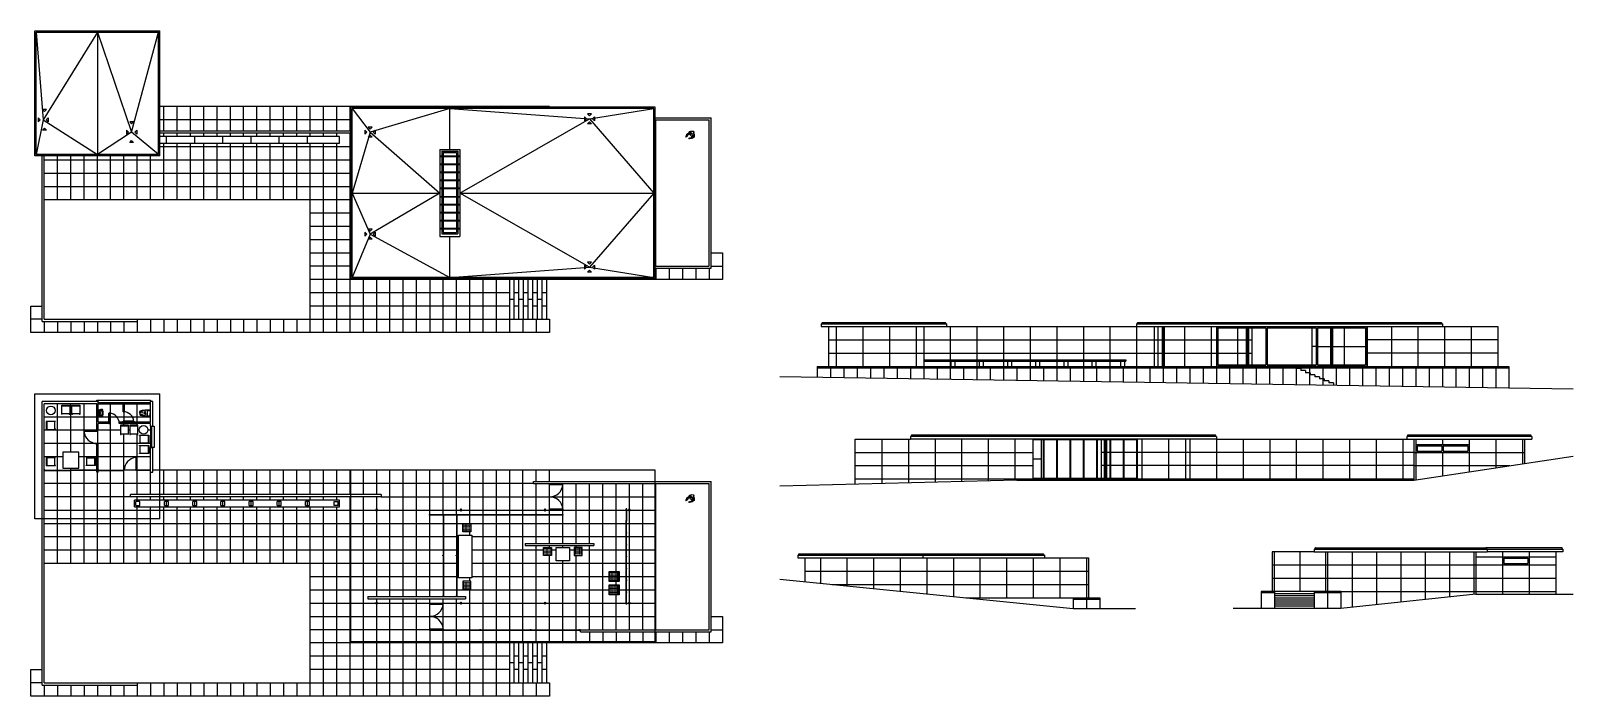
# Model space of a CAD drawing. Header units: inches. Extents: x -1 to 115, y -1 to 49.
import ezdxf

# ---------------------------------------------------------------- set-up
doc = ezdxf.new("R2010")
doc.units = ezdxf.units.IN
doc.header["$MEASUREMENT"] = 0
for name, color, linetype in [('Cancel', 30, 'CONTINUOUS'), ('Columns', 9, 'CONTINUOUS'), ('Crystal', 4, 'CONTINUOUS'), ('Doors', 3, 'CONTINUOUS'), ('Flooring', 1, 'CONTINUOUS'), ('Furniture', 2, 'CONTINUOUS'), ('Projection', 5, 'CONTINUOUS'), ('Roof', 6, 'CONTINUOUS'), ('Walls', 7, 'CONTINUOUS')]:
    doc.layers.add(name, color=color, linetype=linetype)

msp = doc.modelspace()

# ---------------------------------------------------------------- linework, layer by layer
at = {"layer": 'Cancel'}
for p, q in [((88.29, 26.96), (88.29, 23.98)), ((88.29, 26.96), (99.6, 26.96)), ((88.39, 26.86), (88.39, 24.08)), ((88.39, 26.86), (92.02, 26.86)), ((92.02, 26.86), (92.02, 24.08)), ((92.12, 26.86), (92.12, 24.08)), ((92.12, 26.86), (95.79, 26.86)), ((95.79, 26.86), (95.79, 24.08)), ((95.89, 26.86), (95.89, 24.08)), ((95.89, 26.86), (99.5, 26.86)), ((99.5, 26.86), (99.5, 24.08)), ((99.6, 26.96), (99.6, 23.98)), ((88.29, 23.98), (99.6, 23.98)), ((88.39, 24.08), (92.02, 24.08)), ((92.12, 24.08), (95.79, 24.08)), ((95.89, 24.08), (99.5, 24.08)), ((4.26, 21.27), (4.21, 21.27)), ((4.21, 21.21), (4.21, 21.27)), ((4.26, 21.21), (4.21, 21.21)), ((4.26, 21.21), (4.26, 21.27)), ((8.11, 21.27), (8.16, 21.27)), ((8.11, 21.21), (8.11, 21.27)), ((8.11, 21.21), (8.16, 21.21)), ((8.16, 21.21), (8.16, 21.27)), ((8.21, 19.46), (8.26, 19.46)), ((8.21, 19.41), (8.21, 19.46)), ((8.21, 19.41), (8.26, 19.41)), ((8.26, 19.41), (8.26, 19.46)), ((8.21, 17.91), (8.21, 17.86)), ((8.21, 17.91), (8.26, 17.91)), ((8.21, 17.86), (8.26, 17.86)), ((8.26, 17.91), (8.26, 17.86)), ((75.28, 18.45), (74.5, 18.45)), ((75.28, 18.45), (75.28, 15.55)), ((75.33, 18.45), (75.33, 15.55)), ((76.28, 18.45), (75.33, 18.45)), ((76.28, 18.45), (76.28, 15.55)), ((76.33, 18.45), (76.33, 15.55)), ((77.28, 18.45), (76.33, 18.45)), ((77.28, 18.45), (77.28, 15.55)), ((77.33, 18.45), (77.33, 15.55)), ((78.28, 18.45), (77.33, 18.45)), ((78.28, 18.45), (78.28, 15.55)), ((78.33, 18.45), (78.33, 15.55)), ((79.28, 18.45), (78.33, 18.45)), ((79.28, 18.45), (79.28, 15.55)), ((79.33, 18.45), (79.33, 15.55)), ((79.89, 18.45), (79.33, 18.45)), ((80.28, 18.45), (80.05, 18.45)), ((80.28, 18.45), (80.28, 15.55)), ((80.33, 18.45), (80.33, 15.55)), ((81.28, 18.45), (80.33, 18.45)), ((81.28, 18.45), (81.28, 15.55)), ((81.33, 18.45), (81.33, 15.55)), ((82.28, 18.45), (81.33, 18.45)), ((82.28, 18.45), (82.28, 15.55)), ((82.33, 18.5), (82.33, 15.5)), ((103.4, 18), (103.4, 17.6)), ((103.4, 18), (105.25, 18)), ((103.4, 17.6), (105.25, 17.6)), ((105.25, 18), (105.25, 17.6)), ((105.35, 18), (105.35, 17.6)), ((105.35, 18), (107.2, 18)), ((105.35, 17.6), (107.2, 17.6)), ((107.2, 18), (107.2, 17.6)), ((0.21, 16.18), (0.16, 16.18)), ((0.16, 16.13), (0.16, 16.18)), ((0.21, 16.13), (0.16, 16.13)), ((0.21, 16.13), (0.21, 16.18)), ((2.13, 16.13), (2.13, 16.18)), ((2.18, 16.18), (2.13, 16.18)), ((2.18, 16.13), (2.13, 16.13)), ((2.18, 16.13), (2.18, 16.18)), ((4.06, 16.13), (4.06, 16.18)), ((4.06, 16.18), (4.11, 16.18)), ((4.06, 16.13), (4.11, 16.13)), ((4.11, 16.13), (4.11, 16.18)), ((4.21, 16.13), (4.21, 16.18)), ((4.26, 16.18), (4.21, 16.18)), ((4.26, 16.13), (4.21, 16.13)), ((4.26, 16.13), (4.26, 16.18)), ((6.13, 16.13), (6.13, 16.18)), ((6.13, 16.18), (6.18, 16.18)), ((6.13, 16.13), (6.18, 16.13)), ((6.18, 16.13), (6.18, 16.18)), ((7.18, 16.18), (7.13, 16.18)), ((7.13, 16.13), (7.13, 16.18)), ((7.18, 16.13), (7.13, 16.13)), ((7.18, 16.13), (7.18, 16.18)), ((8.11, 16.13), (8.11, 16.18)), ((8.11, 16.18), (8.16, 16.18)), ((8.11, 16.13), (8.16, 16.13)), ((8.16, 16.13), (8.16, 16.18)), ((74.5, 15.55), (75.28, 15.55)), ((75.33, 15.55), (76.28, 15.55)), ((76.33, 15.55), (77.28, 15.55)), ((77.33, 15.55), (78.28, 15.55)), ((78.33, 15.55), (79.28, 15.55)), ((79.33, 15.55), (79.89, 15.55)), ((80.05, 15.55), (80.28, 15.55)), ((80.33, 15.55), (81.28, 15.55)), ((81.33, 15.55), (82.28, 15.55)), ((29.19, 12.83), (29.14, 12.83)), ((29.14, 12.78), (29.14, 12.83)), ((29.19, 12.78), (29.14, 12.78)), ((29.19, 12.78), (29.19, 12.83)), ((30.19, 12.83), (30.14, 12.83)), ((30.14, 12.78), (30.14, 12.83)), ((30.19, 12.78), (30.14, 12.78)), ((30.19, 12.78), (30.19, 12.83)), ((31.19, 12.83), (31.14, 12.83)), ((31.14, 12.78), (31.14, 12.83)), ((31.19, 12.78), (31.14, 12.78)), ((31.19, 12.78), (31.19, 12.83)), ((32.19, 12.83), (32.14, 12.83)), ((32.14, 12.78), (32.14, 12.83)), ((32.19, 12.78), (32.14, 12.78)), ((32.19, 12.78), (32.19, 12.83)), ((33.19, 12.83), (33.14, 12.83)), ((33.14, 12.78), (33.14, 12.83)), ((33.19, 12.78), (33.14, 12.78)), ((33.19, 12.78), (33.19, 12.83)), ((34.19, 12.83), (34.14, 12.83)), ((34.14, 12.78), (34.14, 12.83)), ((34.19, 12.78), (34.14, 12.78)), ((34.19, 12.78), (34.19, 12.83)), ((35.19, 12.83), (35.14, 12.83)), ((35.14, 12.78), (35.14, 12.83)), ((35.19, 12.78), (35.14, 12.78)), ((35.19, 12.78), (35.19, 12.83)), ((36.19, 12.83), (36.14, 12.83)), ((36.14, 12.78), (36.14, 12.83)), ((36.19, 12.78), (36.14, 12.78)), ((36.19, 12.78), (36.19, 12.83)), ((37.19, 12.83), (37.14, 12.83)), ((37.14, 12.78), (37.14, 12.83)), ((37.19, 12.78), (37.14, 12.78)), ((37.19, 12.78), (37.19, 12.83)), ((38.19, 12.83), (38.14, 12.83)), ((38.14, 12.78), (38.14, 12.83)), ((38.19, 12.78), (38.14, 12.78)), ((38.19, 12.78), (38.19, 12.83)), ((39.19, 12.83), (39.14, 12.83)), ((39.14, 12.78), (39.14, 12.83)), ((39.19, 12.78), (39.14, 12.78)), ((39.19, 12.78), (39.19, 12.83)), ((43.96, 13.24), (43.91, 13.24)), ((43.91, 13.19), (43.91, 13.24)), ((43.96, 13.19), (43.91, 13.19)), ((43.96, 13.19), (43.96, 13.24)), ((43.91, 12.32), (43.91, 12.37)), ((43.96, 12.37), (43.91, 12.37)), ((43.96, 12.32), (43.91, 12.32)), ((43.96, 12.32), (43.96, 12.37)), ((43.96, 11.47), (43.91, 11.47)), ((43.91, 11.43), (43.91, 11.47)), ((43.96, 11.43), (43.91, 11.43)), ((43.96, 10.58), (43.91, 10.58)), ((43.91, 10.53), (43.91, 10.58)), ((43.96, 10.53), (43.91, 10.53)), ((43.96, 11.43), (43.96, 11.47)), ((43.96, 10.53), (43.96, 10.58)), ((30.14, 9.72), (30.14, 9.77)), ((30.19, 9.77), (30.14, 9.77)), ((30.19, 9.72), (30.14, 9.72)), ((30.19, 9.72), (30.19, 9.77)), ((31.14, 9.72), (31.14, 9.77)), ((31.19, 9.77), (31.14, 9.77)), ((31.19, 9.72), (31.14, 9.72)), ((31.19, 9.72), (31.19, 9.77)), ((43.96, 9.68), (43.91, 9.68)), ((43.91, 9.64), (43.91, 9.68)), ((43.96, 9.64), (43.91, 9.64)), ((43.96, 9.64), (43.96, 9.68)), ((109.91, 9.53), (111.71, 9.53)), ((109.91, 9.53), (109.91, 9.13)), ((111.71, 9.53), (111.71, 9.13)), ((43.96, 8.79), (43.91, 8.79)), ((43.91, 8.74), (43.91, 8.79)), ((43.96, 8.74), (43.91, 8.74)), ((43.96, 8.74), (43.96, 8.79)), ((109.91, 9.13), (111.71, 9.13)), ((43.96, 7.9), (43.91, 7.9)), ((43.91, 7.84), (43.91, 7.9)), ((43.96, 7.84), (43.91, 7.84)), ((43.91, 6.95), (43.91, 7)), ((43.96, 7), (43.91, 7)), ((43.96, 7.84), (43.96, 7.9)), ((43.96, 6.95), (43.96, 7)), ((30.19, 6.7), (30.14, 6.7)), ((30.14, 6.65), (30.14, 6.7)), ((30.19, 6.65), (30.14, 6.65)), ((30.19, 6.65), (30.19, 6.7)), ((31.14, 6.65), (31.14, 6.7)), ((31.19, 6.7), (31.14, 6.7)), ((31.19, 6.65), (31.14, 6.65)), ((31.19, 6.65), (31.19, 6.7)), ((43.96, 6.95), (43.91, 6.95)), ((43.91, 6.08), (43.91, 6.13)), ((43.96, 6.13), (43.91, 6.13)), ((43.96, 6.08), (43.91, 6.08)), ((43.96, 6.08), (43.96, 6.13)), ((29.16, 4.11), (29.16, 4.16)), ((29.26, 4.16), (29.16, 4.16)), ((29.26, 4.11), (29.16, 4.11)), ((29.26, 4.11), (29.26, 4.16)), ((32.99, 4.16), (32.89, 4.16)), ((32.89, 4.11), (32.89, 4.16)), ((32.99, 4.11), (32.89, 4.11)), ((32.99, 4.11), (32.99, 4.16)), ((36.67, 4.11), (36.67, 4.16)), ((36.77, 4.16), (36.67, 4.16)), ((36.77, 4.11), (36.67, 4.11)), ((36.77, 4.11), (36.77, 4.16)), ((40.47, 4.16), (40.37, 4.16)), ((40.37, 4.11), (40.37, 4.16)), ((40.47, 4.11), (40.37, 4.11)), ((40.47, 4.11), (40.47, 4.16))]:
    msp.add_line(p, q, dxfattribs=at)
at = {"layer": 'Columns'}
for p, q in [((84.21, 26.96), (84.21, 23.96)), ((84.27, 26.96), (84.27, 23.96)), ((84.31, 26.96), (84.31, 23.96)), ((84.37, 26.96), (84.37, 23.96)), ((90.54, 26.86), (90.54, 24.08)), ((90.6, 26.86), (90.6, 24.08)), ((90.64, 26.86), (90.64, 24.08)), ((90.7, 26.86), (90.7, 24.08)), ((96.87, 26.86), (96.87, 24.08)), ((96.94, 26.86), (96.94, 24.08)), ((96.97, 26.86), (96.97, 24.08)), ((97.03, 26.86), (97.03, 24.08)), ((79.89, 15.5), (79.89, 18.5)), ((79.95, 15.5), (79.95, 18.5)), ((79.99, 15.5), (79.99, 18.5)), ((80.05, 15.5), (80.05, 18.5)), ((25.08, 13.18), (25.14, 13.18)), ((25.08, 13.14), (25.08, 13.18)), ((25.14, 13.14), (25.08, 13.14)), ((25.14, 13.18), (25.14, 13.24)), ((25.14, 13.24), (25.18, 13.24)), ((25.14, 13.08), (25.14, 13.14)), ((25.18, 13.08), (25.14, 13.08)), ((25.18, 13.24), (25.18, 13.18)), ((25.18, 13.18), (25.24, 13.18)), ((25.18, 13.14), (25.18, 13.08)), ((25.24, 13.14), (25.18, 13.14)), ((25.24, 13.18), (25.24, 13.14)), ((31.41, 13.14), (31.41, 13.18)), ((31.41, 13.18), (31.48, 13.18)), ((31.48, 13.14), (31.41, 13.14)), ((31.48, 13.24), (31.51, 13.24)), ((31.48, 13.18), (31.48, 13.24)), ((31.48, 13.08), (31.48, 13.14)), ((31.51, 13.08), (31.48, 13.08)), ((31.51, 13.24), (31.51, 13.18)), ((31.51, 13.18), (31.57, 13.18)), ((31.57, 13.14), (31.51, 13.14)), ((31.51, 13.14), (31.51, 13.08)), ((31.57, 13.18), (31.57, 13.14)), ((37.75, 13.14), (37.75, 13.18)), ((37.75, 13.18), (37.81, 13.18)), ((37.81, 13.14), (37.75, 13.14)), ((37.81, 13.24), (37.84, 13.24)), ((37.81, 13.18), (37.81, 13.24)), ((37.81, 13.08), (37.81, 13.14)), ((37.84, 13.08), (37.81, 13.08)), ((37.84, 13.24), (37.84, 13.18)), ((37.84, 13.18), (37.91, 13.18)), ((37.91, 13.14), (37.84, 13.14)), ((37.84, 13.14), (37.84, 13.08)), ((37.91, 13.18), (37.91, 13.14)), ((44.08, 13.14), (44.08, 13.18)), ((44.08, 13.18), (44.14, 13.18)), ((44.14, 13.14), (44.08, 13.14)), ((44.14, 13.24), (44.18, 13.24)), ((44.14, 13.18), (44.14, 13.24)), ((44.14, 13.08), (44.14, 13.14)), ((44.18, 13.08), (44.14, 13.08)), ((44.18, 13.24), (44.18, 13.18)), ((44.18, 13.18), (44.24, 13.18)), ((44.24, 13.14), (44.18, 13.14)), ((44.18, 13.14), (44.18, 13.08)), ((44.24, 13.18), (44.24, 13.14)), ((25.08, 6.18), (25.14, 6.18)), ((25.08, 6.14), (25.08, 6.18)), ((25.14, 6.14), (25.08, 6.14)), ((25.14, 6.24), (25.18, 6.24)), ((25.14, 6.18), (25.14, 6.24)), ((25.14, 6.08), (25.14, 6.14)), ((25.18, 6.08), (25.14, 6.08)), ((25.18, 6.24), (25.18, 6.18)), ((25.18, 6.18), (25.24, 6.18)), ((25.24, 6.14), (25.18, 6.14)), ((25.18, 6.14), (25.18, 6.08)), ((25.24, 6.18), (25.24, 6.14)), ((31.41, 6.18), (31.48, 6.18)), ((31.41, 6.14), (31.41, 6.18)), ((31.48, 6.14), (31.41, 6.14)), ((31.48, 6.18), (31.48, 6.24)), ((31.48, 6.24), (31.51, 6.24)), ((31.48, 6.08), (31.48, 6.14)), ((31.51, 6.08), (31.48, 6.08)), ((31.51, 6.24), (31.51, 6.18)), ((31.51, 6.18), (31.57, 6.18)), ((31.51, 6.14), (31.51, 6.08)), ((31.57, 6.14), (31.51, 6.14)), ((31.57, 6.18), (31.57, 6.14)), ((37.75, 6.18), (37.81, 6.18)), ((37.75, 6.14), (37.75, 6.18)), ((37.81, 6.14), (37.75, 6.14)), ((37.81, 6.18), (37.81, 6.24)), ((37.81, 6.24), (37.84, 6.24)), ((37.81, 6.08), (37.81, 6.14)), ((37.84, 6.08), (37.81, 6.08)), ((37.84, 6.24), (37.84, 6.18)), ((37.84, 6.18), (37.91, 6.18)), ((37.84, 6.14), (37.84, 6.08)), ((37.91, 6.14), (37.84, 6.14)), ((37.91, 6.18), (37.91, 6.14)), ((44.08, 6.18), (44.14, 6.18)), ((44.08, 6.14), (44.08, 6.18)), ((44.14, 6.14), (44.08, 6.14)), ((44.14, 6.18), (44.14, 6.24)), ((44.14, 6.24), (44.18, 6.24)), ((44.14, 6.08), (44.14, 6.14)), ((44.18, 6.08), (44.14, 6.08)), ((44.18, 6.24), (44.18, 6.18)), ((44.18, 6.18), (44.24, 6.18)), ((44.18, 6.14), (44.18, 6.08)), ((44.24, 6.14), (44.18, 6.14)), ((44.24, 6.18), (44.24, 6.14))]:
    msp.add_line(p, q, dxfattribs=at)
at = {"layer": 'Crystal'}
for p, q in [((4.26, 21.26), (8.11, 21.26)), ((4.26, 21.23), (8.11, 21.23)), ((8.22, 17.91), (8.22, 19.41)), ((8.25, 17.91), (8.25, 19.41)), ((0.21, 16.17), (2.13, 16.17)), ((0.21, 16.14), (2.13, 16.14)), ((4.06, 16.17), (2.18, 16.17)), ((4.06, 16.14), (2.18, 16.14)), ((4.26, 16.17), (6.13, 16.17)), ((4.26, 16.14), (6.13, 16.14)), ((8.11, 16.17), (7.18, 16.17)), ((8.11, 16.14), (7.18, 16.14)), ((29.19, 12.82), (30.14, 12.82)), ((29.19, 12.79), (30.14, 12.79)), ((30.15, 12.78), (30.15, 9.77)), ((30.18, 12.78), (30.18, 9.77)), ((30.19, 12.82), (31.14, 12.82)), ((30.19, 12.79), (31.14, 12.79)), ((31.15, 12.78), (31.15, 9.77)), ((31.18, 12.78), (31.18, 9.77)), ((31.19, 12.82), (32.14, 12.82)), ((31.19, 12.79), (32.14, 12.79)), ((32.19, 12.82), (33.14, 12.82)), ((32.19, 12.79), (33.14, 12.79)), ((33.19, 12.82), (34.14, 12.82)), ((33.19, 12.79), (34.14, 12.79)), ((34.19, 12.82), (35.14, 12.82)), ((34.19, 12.79), (35.14, 12.79)), ((35.19, 12.82), (36.14, 12.82)), ((35.19, 12.79), (36.14, 12.79)), ((36.19, 12.82), (37.14, 12.82)), ((36.19, 12.79), (37.14, 12.79)), ((37.19, 12.82), (38.14, 12.82)), ((37.19, 12.79), (38.14, 12.79)), ((38.19, 12.82), (39.14, 12.82)), ((38.19, 12.79), (39.14, 12.79)), ((43.92, 13.19), (43.92, 12.37)), ((43.95, 13.19), (43.95, 12.37)), ((43.92, 11.47), (43.92, 12.32)), ((43.95, 11.47), (43.95, 12.32)), ((43.92, 10.58), (43.92, 11.43)), ((43.92, 9.68), (43.92, 10.53)), ((43.95, 10.58), (43.95, 11.43)), ((43.95, 9.68), (43.95, 10.53)), ((30.15, 9.72), (30.15, 6.7)), ((30.18, 9.72), (30.18, 6.7)), ((31.15, 9.72), (31.15, 6.7)), ((31.18, 9.72), (31.18, 6.7)), ((43.92, 8.79), (43.92, 9.64)), ((43.95, 8.79), (43.95, 9.64)), ((43.92, 7.9), (43.92, 8.74)), ((43.95, 7.9), (43.95, 8.74)), ((43.92, 7), (43.92, 7.84)), ((43.95, 7), (43.95, 7.84)), ((43.92, 6.13), (43.92, 6.95)), ((43.95, 6.13), (43.95, 6.95)), ((29.16, 4.16), (29.16, 4.11)), ((29.26, 4.15), (32.89, 4.15)), ((29.26, 4.12), (32.89, 4.12)), ((32.99, 4.15), (36.67, 4.15)), ((32.99, 4.12), (36.67, 4.12)), ((36.77, 4.15), (40.37, 4.15)), ((36.77, 4.12), (40.37, 4.12))]:
    msp.add_line(p, q, dxfattribs=at)
at = {"layer": 'Doors'}
for p, q in [((48.41, 41.23), (48.45, 41.31)), ((48.43, 41.21), (48.41, 41.23)), ((48.48, 41.26), (48.43, 41.21)), ((48.45, 41.31), (48.49, 41.38)), ((48.47, 41.23), (48.48, 41.26)), ((48.49, 41.23), (48.47, 41.23)), ((48.49, 41.43), (48.62, 41.54)), ((48.49, 41.38), (48.49, 41.43)), ((48.52, 41.36), (48.49, 41.23)), ((48.53, 41.34), (48.52, 41.36)), ((48.6, 41.42), (48.53, 41.34)), ((48.68, 41.48), (48.6, 41.42)), ((48.62, 41.54), (48.65, 41.56)), ((48.62, 41.1), (48.64, 41.12)), ((48.69, 41.08), (48.62, 41.1)), ((48.69, 41.42), (48.63, 41.44)), ((48.64, 41.12), (48.7, 41.13)), ((48.65, 41.57), (48.7, 41.63)), ((48.65, 41.56), (48.65, 41.57)), ((48.7, 41.4), (48.67, 41.47)), ((48.67, 41.14), (48.67, 41.15)), ((48.67, 41.15), (48.74, 41.15)), ((48.7, 41.13), (48.67, 41.14)), ((48.69, 41.54), (48.68, 41.48)), ((48.71, 41.49), (48.69, 41.54)), ((48.77, 41.1), (48.69, 41.08)), ((48.7, 41.63), (48.75, 41.65)), ((48.7, 41.4), (48.8, 41.32)), ((48.74, 41.55), (48.71, 41.49)), ((48.74, 41.55), (48.77, 41.59)), ((48.74, 41.49), (48.74, 41.55)), ((48.76, 41.46), (48.74, 41.49)), ((48.74, 41.15), (48.81, 41.17)), ((48.75, 41.65), (48.81, 41.63)), ((48.77, 41.46), (48.76, 41.46)), ((48.77, 41.59), (48.79, 41.63)), ((48.79, 41.51), (48.77, 41.49)), ((48.77, 41.49), (48.77, 41.47)), ((48.77, 41.47), (48.77, 41.46)), ((48.83, 41.13), (48.77, 41.1)), ((48.79, 41.47), (48.78, 41.5)), ((48.8, 41.52), (48.79, 41.51)), ((48.81, 41.44), (48.79, 41.47)), ((48.82, 41.54), (48.8, 41.52)), ((48.8, 41.32), (48.87, 41.28)), ((48.81, 41.65), (48.89, 41.67)), ((48.81, 41.63), (48.81, 41.65)), ((48.82, 41.43), (48.81, 41.44)), ((48.89, 41.21), (48.81, 41.18)), ((48.81, 41.18), (48.83, 41.15)), ((48.83, 41.54), (48.82, 41.54)), ((48.84, 41.42), (48.82, 41.43)), ((48.84, 41.5), (48.83, 41.54)), ((48.85, 41.24), (48.83, 41.2)), ((48.87, 41.12), (48.83, 41.13)), ((48.87, 41.48), (48.84, 41.5)), ((48.86, 41.43), (48.84, 41.42)), ((48.85, 41.28), (48.85, 41.24)), ((48.87, 41.44), (48.86, 41.43)), ((48.89, 41.47), (48.87, 41.48)), ((48.9, 41.45), (48.87, 41.44)), ((48.87, 41.28), (48.92, 41.31)), ((49.02, 41.22), (48.87, 41.12)), ((48.89, 41.67), (48.95, 41.65)), ((48.91, 41.48), (48.89, 41.47)), ((48.94, 41.28), (48.89, 41.21)), ((48.91, 41.45), (48.91, 41.48)), ((48.91, 41.43), (48.91, 41.45)), ((48.92, 41.42), (48.91, 41.43)), ((48.95, 41.44), (48.92, 41.42)), ((48.92, 41.31), (48.94, 41.37)), ((48.94, 41.37), (48.94, 41.28)), ((48.95, 41.65), (49, 41.58)), ((48.98, 41.49), (48.95, 41.44)), ((49, 41.58), (48.98, 41.5)), ((48.98, 41.5), (48.99, 41.48)), ((48.99, 41.48), (49.03, 41.41)), ((49.03, 41.41), (49.02, 41.22)), ((5.03, 19.66), (5.03, 20.46)), ((5.08, 20.46), (5.03, 20.46)), ((5.08, 19.66), (5.08, 20.46)), ((6.91, 19.84), (6.11, 19.84)), ((6.11, 19.79), (6.11, 19.84)), ((6.91, 19.79), (6.11, 19.79)), ((6.91, 19.84), (6.91, 19.79)), ((3.16, 19.14), (4.16, 19.14)), ((3.16, 19.09), (3.16, 19.14)), ((3.16, 19.09), (4.16, 19.09)), ((4.16, 19.09), (4.16, 19.14)), ((5.03, 19.66), (5.08, 19.66)), ((7.06, 17.11), (7.06, 16.16)), ((7.11, 17.11), (7.06, 17.11)), ((7.11, 17.11), (7.11, 16.16)), ((7.06, 16.16), (7.11, 16.16)), ((38.16, 15.13), (39.16, 15.13)), ((38.16, 15.13), (38.16, 15.09)), ((38.16, 15.09), (39.16, 15.09)), ((39.16, 15.09), (39.16, 15.13)), ((48.41, 13.88), (48.45, 13.96)), ((48.45, 13.96), (48.49, 14.03)), ((48.49, 14.08), (48.62, 14.19)), ((48.49, 14.03), (48.49, 14.08)), ((48.52, 14.01), (48.49, 13.88)), ((48.53, 13.99), (48.52, 14.01)), ((48.6, 14.07), (48.53, 13.99)), ((48.68, 14.13), (48.6, 14.07)), ((48.62, 14.19), (48.65, 14.21)), ((48.69, 14.07), (48.63, 14.09)), ((48.65, 14.22), (48.7, 14.28)), ((48.65, 14.21), (48.65, 14.22)), ((48.7, 14.05), (48.67, 14.12)), ((48.69, 14.19), (48.68, 14.13)), ((48.71, 14.14), (48.69, 14.19)), ((48.7, 14.28), (48.75, 14.3)), ((48.7, 14.05), (48.8, 13.97)), ((48.74, 14.2), (48.71, 14.14)), ((48.74, 14.2), (48.77, 14.24)), ((48.74, 14.14), (48.74, 14.2)), ((48.76, 14.11), (48.74, 14.14)), ((48.75, 14.3), (48.81, 14.28)), ((48.77, 14.11), (48.76, 14.11)), ((48.77, 14.24), (48.79, 14.28)), ((48.79, 14.16), (48.77, 14.14)), ((48.77, 14.14), (48.77, 14.12)), ((48.77, 14.12), (48.77, 14.11)), ((48.79, 14.12), (48.78, 14.15)), ((48.8, 14.17), (48.79, 14.16)), ((48.81, 14.09), (48.79, 14.12)), ((48.82, 14.19), (48.8, 14.17)), ((48.8, 13.97), (48.87, 13.93)), ((48.81, 14.3), (48.89, 14.32)), ((48.81, 14.28), (48.81, 14.3)), ((48.82, 14.08), (48.81, 14.09)), ((48.83, 14.19), (48.82, 14.19)), ((48.84, 14.07), (48.82, 14.08)), ((48.84, 14.15), (48.83, 14.19)), ((48.87, 14.13), (48.84, 14.15)), ((48.86, 14.08), (48.84, 14.07)), ((48.85, 13.93), (48.85, 13.89)), ((48.87, 14.09), (48.86, 14.08)), ((48.89, 14.12), (48.87, 14.13)), ((48.9, 14.1), (48.87, 14.09)), ((48.87, 13.93), (48.92, 13.96)), ((48.89, 14.32), (48.95, 14.3)), ((48.91, 14.13), (48.89, 14.12)), ((48.94, 13.93), (48.89, 13.86)), ((48.91, 14.1), (48.91, 14.13)), ((48.91, 14.08), (48.91, 14.1)), ((48.92, 14.07), (48.91, 14.08)), ((48.95, 14.09), (48.92, 14.07)), ((48.92, 13.96), (48.94, 14.02)), ((48.94, 14.02), (48.94, 13.93)), ((48.95, 14.3), (49, 14.23)), ((48.98, 14.14), (48.95, 14.09)), ((49, 14.23), (48.98, 14.15)), ((48.98, 14.15), (48.99, 14.13)), ((48.99, 14.13), (49.03, 14.06)), ((49.03, 14.06), (49.02, 13.87)), ((38.16, 13.24), (39.16, 13.24)), ((38.16, 13.19), (38.16, 13.24)), ((38.16, 13.19), (39.16, 13.19)), ((39.16, 13.24), (39.16, 13.19)), ((48.43, 13.86), (48.41, 13.88)), ((48.48, 13.91), (48.43, 13.86)), ((48.47, 13.88), (48.48, 13.91)), ((48.49, 13.88), (48.47, 13.88)), ((48.62, 13.75), (48.64, 13.77)), ((48.69, 13.72), (48.62, 13.75)), ((48.64, 13.77), (48.7, 13.78)), ((48.67, 13.79), (48.67, 13.8)), ((48.67, 13.8), (48.74, 13.8)), ((48.7, 13.78), (48.67, 13.79)), ((48.77, 13.75), (48.69, 13.72)), ((48.74, 13.8), (48.81, 13.82)), ((48.83, 13.78), (48.77, 13.75)), ((48.89, 13.86), (48.81, 13.83)), ((48.81, 13.83), (48.83, 13.8)), ((48.85, 13.89), (48.83, 13.84)), ((48.87, 13.77), (48.83, 13.78)), ((49.02, 13.87), (48.87, 13.77)), ((29.16, 6.13), (30.16, 6.13)), ((29.16, 6.13), (29.16, 6.09)), ((29.16, 6.09), (30.16, 6.09)), ((30.16, 6.09), (30.16, 6.13)), ((29.16, 4.23), (30.16, 4.23)), ((29.16, 4.19), (29.16, 4.23)), ((29.16, 4.19), (30.16, 4.19)), ((30.16, 4.23), (30.16, 4.19))]:
    msp.add_line(p, q, dxfattribs=at)
for centre, radius, start, end in [((5, 19.66), 0.807, 0.2101, 84.1588), ((6.11, 19.75), 0.807, 5.8412, 89.7899), ((4.16, 19.17), 1.01, 184.5923, 269.87), ((7.14, 16.16), 0.956, 94.8516, 179.855), ((38.16, 15.17), 1.01, 270.13, 355.4077), ((38.16, 13.15), 1.01, 4.5923, 89.87), ((29.16, 6.17), 1.01, 270.13, 355.4077), ((29.16, 4.15), 1.01, 4.5923, 89.87)]:
    msp.add_arc(centre, radius, start, end, dxfattribs=at)
at = {"layer": 'Flooring'}
for p, q in [((38.16, 43.51), (8.86, 43.51)), ((9.16, 41.67), (9.16, 43.51)), ((10.16, 41.67), (10.16, 43.51)), ((11.16, 41.67), (11.16, 43.51)), ((12.16, 41.67), (12.16, 43.51)), ((13.16, 41.67), (13.16, 43.51)), ((14.16, 41.67), (14.16, 43.51)), ((15.16, 41.67), (15.16, 43.51)), ((16.16, 41.67), (16.16, 43.51)), ((17.16, 41.67), (17.16, 43.51)), ((18.16, 41.67), (18.16, 43.51)), ((19.16, 41.67), (19.16, 43.51)), ((20.16, 41.67), (20.16, 43.51)), ((21.16, 41.67), (21.16, 43.51)), ((22.16, 41.67), (22.16, 43.51)), ((23.16, 41.67), (23.16, 43.51)), ((24.16, 43.46), (24.16, 43.51)), ((25.16, 43.46), (25.16, 43.51)), ((26.16, 43.46), (26.16, 43.51)), ((27.16, 43.46), (27.16, 43.51)), ((28.16, 43.46), (28.16, 43.51)), ((29.16, 43.46), (29.16, 43.51)), ((30.16, 43.46), (30.16, 43.51)), ((31.16, 43.46), (31.16, 43.51)), ((32.16, 43.46), (32.16, 43.51)), ((33.16, 43.46), (33.16, 43.51)), ((34.16, 43.46), (34.16, 43.51)), ((35.16, 43.46), (35.16, 43.51)), ((36.16, 43.46), (36.16, 43.51)), ((37.16, 43.46), (37.16, 43.51)), ((38.16, 43.46), (38.16, 43.51)), ((23.21, 42.51), (8.86, 42.51)), ((46.16, 31.51), (46.16, 42.51)), ((9.16, 41.26), (9.16, 41.51)), ((9.16, 36.51), (9.16, 40.76)), ((10.16, 41.26), (10.16, 41.51)), ((10.16, 36.51), (10.16, 40.76)), ((11.16, 41.26), (11.16, 41.51)), ((11.16, 36.51), (11.16, 40.76)), ((12.16, 41.26), (12.16, 41.51)), ((12.16, 36.51), (12.16, 40.76)), ((13.16, 41.26), (13.16, 41.51)), ((13.16, 36.51), (13.16, 40.76)), ((14.16, 41.26), (14.16, 41.51)), ((14.16, 36.51), (14.16, 40.76)), ((15.16, 41.26), (15.16, 41.51)), ((15.16, 36.51), (15.16, 40.76)), ((16.16, 41.26), (16.16, 41.51)), ((16.16, 36.51), (16.16, 40.76)), ((17.16, 41.26), (17.16, 41.51)), ((17.16, 36.51), (17.16, 40.76)), ((18.16, 41.26), (18.16, 41.51)), ((18.16, 36.51), (18.16, 40.76)), ((19.16, 41.26), (19.16, 41.51)), ((19.16, 36.51), (19.16, 40.76)), ((20.16, 41.26), (20.16, 41.51)), ((20.16, 26.51), (20.16, 40.76)), ((21.16, 41.26), (21.16, 41.51)), ((21.16, 26.51), (21.16, 40.76)), ((22.16, 41.26), (22.16, 41.51)), ((22.16, 26.51), (22.16, 40.76)), ((23.16, 26.51), (23.16, 41.51)), ((46.11, 41.51), (46.16, 41.51)), ((0.16, 39.51), (23.21, 39.51)), ((1.16, 36.51), (1.16, 39.81)), ((2.16, 36.51), (2.16, 39.81)), ((3.16, 36.51), (3.16, 39.81)), ((4.16, 36.51), (4.16, 39.81)), ((5.16, 36.51), (5.16, 39.81)), ((6.16, 36.51), (6.16, 39.81)), ((7.16, 36.51), (7.16, 39.81)), ((8.16, 36.51), (8.16, 39.81)), ((8.86, 40.51), (23.21, 40.51)), ((46.11, 40.51), (46.16, 40.51)), ((46.11, 39.51), (46.16, 39.51)), ((0.16, 38.51), (23.21, 38.51)), ((46.11, 38.51), (46.16, 38.51)), ((0.16, 37.51), (23.21, 37.51)), ((46.11, 37.51), (46.16, 37.51)), ((0.16, 36.51), (23.21, 36.51)), ((46.11, 36.51), (46.16, 36.51)), ((20.16, 35.51), (23.21, 35.51)), ((46.11, 35.51), (46.16, 35.51)), ((20.16, 34.51), (23.21, 34.51)), ((46.11, 34.51), (46.16, 34.51)), ((20.16, 33.51), (23.21, 33.51)), ((20.16, 32.51), (23.21, 32.51)), ((46.11, 33.51), (46.16, 33.51)), ((50.32, 32.51), (51.16, 32.51)), ((51.16, 32.51), (51.16, 30.51)), ((23.21, 31.51), (20.16, 31.51)), ((46.16, 31.35), (46.16, 30.51)), ((47.16, 31.35), (47.16, 30.51)), ((48.16, 31.35), (48.16, 30.51)), ((49.16, 31.35), (49.16, 30.51)), ((50.16, 31.35), (50.16, 30.51)), ((50.32, 31.51), (51.16, 31.51)), ((51.16, 30.51), (20.16, 30.51)), ((24.16, 26.51), (24.16, 30.56)), ((25.16, 26.51), (25.16, 30.56)), ((26.16, 26.51), (26.16, 30.56)), ((27.16, 26.51), (27.16, 30.56)), ((28.16, 26.51), (28.16, 30.56)), ((29.16, 30.56), (29.16, 26.51)), ((30.16, 26.51), (30.16, 30.56)), ((31.16, 26.51), (31.16, 30.56)), ((32.16, 26.51), (32.16, 30.56)), ((33.16, 26.51), (33.16, 30.56)), ((34.16, 26.51), (34.16, 30.56)), ((35.16, 26.51), (35.16, 30.56)), ((35.51, 27.51), (35.51, 30.51)), ((35.86, 27.51), (35.86, 30.51)), ((36.16, 30.51), (36.16, 30.56)), ((36.21, 27.51), (36.21, 30.51)), ((36.56, 27.51), (36.56, 30.51)), ((36.91, 27.51), (36.91, 30.51)), ((37.16, 30.51), (37.16, 30.56)), ((37.26, 27.51), (37.26, 30.51)), ((37.61, 27.51), (37.61, 30.51)), ((37.96, 27.51), (37.96, 30.51)), ((38.16, 30.51), (38.16, 30.56)), ((39.16, 30.51), (39.16, 30.56)), ((40.16, 30.51), (40.16, 30.56)), ((41.16, 30.56), (41.16, 30.51)), ((42.16, 30.56), (42.16, 30.51)), ((43.16, 30.56), (43.16, 30.51)), ((44.16, 30.56), (44.16, 30.51)), ((45.16, 30.56), (45.16, 30.51)), ((35.16, 29.51), (20.16, 29.51)), ((35.51, 29.01), (35.16, 29.01)), ((35.86, 29.51), (35.51, 29.51)), ((36.21, 29.01), (35.86, 29.01)), ((36.56, 29.51), (36.21, 29.51)), ((36.91, 29.01), (36.56, 29.01)), ((37.26, 29.51), (36.91, 29.51)), ((37.61, 29.01), (37.26, 29.01)), ((37.96, 29.51), (37.61, 29.51)), ((-0.84, 26.51), (-0.84, 28.51)), ((-0.84, 28.51), (0, 28.51)), ((35.16, 28.51), (20.16, 28.51)), ((35.86, 28.51), (35.51, 28.51)), ((36.56, 28.51), (36.21, 28.51)), ((37.26, 28.51), (36.91, 28.51)), ((37.96, 28.51), (37.61, 28.51)), ((0, 27.51), (-0.84, 27.51)), ((0.16, 27.35), (0.16, 26.51)), ((1.16, 27.35), (1.16, 26.51)), ((2.16, 27.35), (2.16, 26.51)), ((3.16, 27.35), (3.16, 26.51)), ((4.16, 27.35), (4.16, 26.51)), ((5.16, 27.35), (5.16, 26.51)), ((6.16, 27.35), (6.16, 26.51)), ((7.16, 27.51), (38.16, 27.51)), ((7.16, 27.51), (7.16, 26.51)), ((8.16, 27.51), (8.16, 26.51)), ((9.16, 27.51), (9.16, 26.51)), ((10.16, 27.51), (10.16, 26.51)), ((11.16, 27.51), (11.16, 26.51)), ((12.16, 27.51), (12.16, 26.51)), ((13.16, 27.51), (13.16, 26.51)), ((14.16, 27.51), (14.16, 26.51)), ((15.16, 27.51), (15.16, 26.51)), ((16.16, 27.51), (16.16, 26.51)), ((17.16, 27.51), (17.16, 26.51)), ((18.16, 27.51), (18.16, 26.51)), ((19.16, 27.51), (19.16, 26.51)), ((36.16, 27.51), (36.16, 26.51)), ((37.16, 27.51), (37.16, 26.51)), ((38.16, 27.51), (38.16, 26.51)), ((38.16, 26.51), (-0.84, 26.51)), ((58.29, 23.96), (97.29, 23.96)), ((58.29, 23.96), (58.29, 23.16)), ((58.29, 23.86), (97.29, 23.86)), ((59.29, 23.96), (59.29, 23.14)), ((60.29, 23.96), (60.29, 23.13)), ((61.29, 23.96), (61.29, 23.11)), ((62.29, 23.96), (62.29, 23.1)), ((63.29, 23.96), (63.29, 23.08)), ((64.29, 23.96), (64.29, 23.07)), ((65.29, 23.96), (65.29, 23.05)), ((66.29, 23.96), (66.29, 23.04)), ((67.29, 23.96), (67.29, 23.02)), ((68.29, 23.96), (68.29, 23.01)), ((69.29, 23.96), (69.29, 22.99)), ((70.29, 23.96), (70.29, 22.97)), ((71.29, 23.96), (71.29, 22.96)), ((72.29, 23.96), (72.29, 22.94)), ((73.29, 23.96), (73.29, 22.93)), ((74.29, 23.96), (74.29, 22.91)), ((75.29, 23.96), (75.29, 22.9)), ((76.29, 23.96), (76.29, 22.88)), ((77.29, 23.96), (77.29, 22.87)), ((78.29, 23.96), (78.29, 22.85)), ((79.29, 23.96), (79.29, 22.84)), ((80.29, 23.96), (80.29, 22.82)), ((81.29, 23.96), (81.29, 22.81)), ((82.29, 23.96), (82.29, 22.79)), ((83.29, 23.96), (83.29, 22.77)), ((84.29, 23.96), (84.29, 22.76)), ((85.29, 23.96), (85.29, 22.74)), ((86.29, 23.96), (86.29, 22.73)), ((87.29, 23.96), (87.29, 22.71)), ((88.29, 23.96), (88.29, 22.7)), ((89.29, 23.96), (89.29, 22.68)), ((90.29, 23.96), (90.29, 22.67)), ((91.29, 23.96), (91.29, 22.65)), ((92.29, 23.96), (92.29, 22.64)), ((93.29, 23.96), (93.29, 22.62)), ((94.29, 23.8), (94.29, 23.96)), ((94.29, 23.96), (94.29, 22.61)), ((94.64, 23.8), (94.29, 23.8)), ((94.64, 23.8), (94.64, 23.65)), ((94.99, 23.65), (94.64, 23.65)), ((94.99, 23.65), (94.99, 23.49)), ((95.34, 23.49), (94.99, 23.49)), ((95.29, 23.96), (95.29, 22.59)), ((95.34, 23.49), (95.34, 23.34)), ((95.69, 23.34), (95.34, 23.34)), ((95.69, 23.34), (95.69, 23.18)), ((96.29, 23.96), (96.29, 22.57)), ((97.29, 23.96), (97.29, 22.56)), ((97.29, 23.96), (110.29, 23.96)), ((97.29, 23.96), (97.29, 22.56)), ((97.29, 23.86), (110.29, 23.86)), ((98.29, 23.96), (98.29, 22.54)), ((99.29, 23.96), (99.29, 22.53)), ((100.29, 23.96), (100.29, 22.51)), ((101.29, 23.96), (101.29, 22.5)), ((102.29, 23.96), (102.29, 22.48)), ((103.29, 23.96), (103.29, 22.47)), ((104.29, 23.96), (104.29, 22.45)), ((105.29, 23.96), (105.29, 22.44)), ((106.29, 23.96), (106.29, 22.42)), ((107.29, 23.96), (107.29, 22.41)), ((108.29, 23.96), (108.29, 22.39)), ((109.29, 23.96), (109.29, 22.37)), ((110.29, 23.96), (110.29, 22.36)), ((96.04, 23.18), (95.69, 23.18)), ((96.04, 23.18), (96.04, 23.03)), ((96.39, 23.03), (96.04, 23.03)), ((96.39, 23.03), (96.39, 22.87)), ((96.74, 22.87), (96.39, 22.87)), ((96.74, 22.87), (96.74, 22.72)), ((97.09, 22.72), (96.74, 22.72)), ((97.09, 22.72), (97.09, 22.56)), ((1.16, 16.17), (1.16, 21.16)), ((2.16, 17.52), (2.16, 21.16)), ((3.16, 16.17), (3.16, 21.16)), ((4.21, 21.16), (6.11, 21.16)), ((5.16, 9.16), (5.16, 21.16)), ((6.21, 21.16), (8.16, 21.16)), ((7.16, 19.76), (7.16, 21.16)), ((4.11, 20.16), (0.16, 20.16)), ((5.03, 20.16), (4.21, 20.16)), ((8.16, 20.16), (5.08, 20.16)), ((6.16, 20.56), (6.16, 19.84)), ((6.16, 19.79), (6.16, 19.76)), ((4.11, 19.16), (0.16, 19.16)), ((4.16, 19.16), (4.16, 18.16)), ((5.91, 19.16), (4.21, 19.16)), ((6.16, 19.54), (6.16, 19.66)), ((6.16, 16.18), (6.16, 18.89)), ((6.61, 19.16), (6.51, 19.16)), ((7.16, 19.54), (7.16, 19.66)), ((7.16, 16.18), (7.16, 18.89)), ((7.31, 19.16), (7.21, 19.16)), ((8.16, 19.16), (7.96, 19.16)), ((8.16, 19.46), (8.16, 17.86)), ((4.11, 18.16), (0.16, 18.16)), ((8.16, 18.16), (4.21, 18.16)), ((1.56, 17.16), (0.16, 17.16)), ((2.16, 16.18), (2.16, 16.32)), ((4.11, 17.16), (2.76, 17.16)), ((8.16, 17.16), (4.21, 17.16)), ((36.96, 15.16), (0.16, 15.16)), ((1.16, 9.16), (1.16, 16.14)), ((2.16, 9.16), (2.16, 16.13)), ((3.16, 9.16), (3.16, 16.14)), ((4.16, 9.16), (4.16, 16)), ((6.16, 9.16), (6.16, 16.13)), ((7.13, 16.16), (6.18, 16.16)), ((7.16, 14.32), (7.16, 16.13)), ((8.16, 14.32), (8.16, 16)), ((38.16, 16.16), (8.32, 16.16)), ((9.16, 14.32), (9.16, 16.16)), ((10.16, 14.32), (10.16, 16.16)), ((11.16, 14.32), (11.16, 16.16)), ((12.16, 14.32), (12.16, 16.16)), ((13.16, 14.32), (13.16, 16.16)), ((14.16, 14.32), (14.16, 16.16)), ((15.16, 14.32), (15.16, 16.16)), ((16.16, 14.32), (16.16, 16.16)), ((17.16, 14.32), (17.16, 16.16)), ((18.16, 14.32), (18.16, 16.16)), ((19.16, 14.32), (19.16, 16.16)), ((20.16, 14.32), (20.16, 16.16)), ((21.16, 14.32), (21.16, 16.16)), ((22.16, 14.32), (22.16, 16.16)), ((23.16, 14.32), (23.16, 16.16)), ((24.16, 14.32), (24.16, 16.16)), ((25.16, 14.32), (25.16, 16.16)), ((26.16, 6.65), (26.16, 16.16)), ((27.16, 6.65), (27.16, 16.16)), ((28.16, 6.65), (28.16, 16.16)), ((29.16, 12.83), (29.16, 16.16)), ((30.16, 12.83), (30.16, 16.16)), ((31.16, 12.83), (31.16, 16.16)), ((32.16, 12.83), (32.16, 16.16)), ((33.16, 12.83), (33.16, 16.16)), ((34.16, 12.83), (34.16, 16.16)), ((35.16, 12.83), (35.16, 16.16)), ((36.16, 12.83), (36.16, 16.16)), ((37.16, 15.32), (37.16, 16.16)), ((37.16, 12.83), (37.16, 15.16)), ((38.16, 15.32), (38.16, 16.16)), ((38.16, 12.83), (38.16, 15.16)), ((39.16, 12.83), (39.16, 15.16)), ((40.16, 10.65), (40.16, 15.16)), ((41.16, 10.65), (41.16, 15.16)), ((42.16, 4.16), (42.16, 15.16)), ((43.16, 8.54), (43.16, 15.16)), ((44.16, 4.16), (44.16, 15.16)), ((45.16, 4.16), (45.16, 15.16)), ((46.16, 4.16), (46.16, 15.16)), ((6.66, 14.16), (0.16, 14.16)), ((7.16, 13.91), (7.16, 14.16)), ((8.16, 13.91), (8.16, 14.16)), ((9.16, 13.91), (9.16, 14.16)), ((10.16, 13.91), (10.16, 14.16)), ((11.16, 13.91), (11.16, 14.16)), ((12.16, 13.91), (12.16, 14.16)), ((13.16, 13.91), (13.16, 14.16)), ((14.16, 13.91), (14.16, 14.16)), ((15.16, 13.91), (15.16, 14.16)), ((16.16, 13.91), (16.16, 14.16)), ((17.16, 13.91), (17.16, 14.16)), ((18.16, 13.91), (18.16, 14.16)), ((19.16, 13.91), (19.16, 14.16)), ((20.16, 13.91), (20.16, 14.16)), ((21.16, 13.91), (21.16, 14.16)), ((22.16, 13.91), (22.16, 14.16)), ((23.16, -0.84), (23.16, 14.16)), ((24.16, -0.84), (24.16, 14.16)), ((25.16, 6.65), (25.16, 14.16)), ((25.49, 14.16), (46.16, 14.16)), ((0.16, 13.16), (43.92, 13.16)), ((7.16, 9.16), (7.16, 13.41)), ((8.16, 9.16), (8.16, 13.41)), ((9.16, 9.16), (9.16, 13.41)), ((10.16, 9.16), (10.16, 13.41)), ((11.16, 9.16), (11.16, 13.41)), ((12.16, 9.16), (12.16, 13.41)), ((13.16, 9.16), (13.16, 13.41)), ((14.16, 9.16), (14.16, 13.41)), ((15.16, 9.16), (15.16, 13.41)), ((16.16, 9.16), (16.16, 13.41)), ((17.16, 9.16), (17.16, 13.41)), ((18.16, 9.16), (18.16, 13.41)), ((19.16, 9.16), (19.16, 13.41)), ((20.16, -0.84), (20.16, 13.41)), ((21.16, -0.84), (21.16, 13.41)), ((22.16, -0.84), (22.16, 13.41)), ((29.16, 6.65), (29.16, 12.78)), ((32.16, 12.12), (32.16, 12.78)), ((33.16, 4.16), (33.16, 12.78)), ((34.16, 4.16), (34.16, 12.78)), ((35.16, 4.16), (35.16, 12.78)), ((36.16, 4.16), (36.16, 12.78)), ((37.16, 10.65), (37.16, 12.78)), ((38.16, 10.65), (38.16, 12.78)), ((39.16, 10.65), (39.16, 12.78)), ((43.95, 13.16), (46.16, 13.16)), ((0.16, 12.16), (30.15, 12.16)), ((30.18, 12.16), (31.15, 12.16)), ((31.18, 12.16), (43.92, 12.16)), ((43.95, 12.16), (46.16, 12.16)), ((0.16, 11.16), (30.15, 11.16)), ((30.18, 11.16), (31.15, 11.16)), ((31.18, 11.16), (31.31, 11.16)), ((32.16, 11.26), (32.16, 11.52)), ((32.31, 11.16), (43.92, 11.16)), ((37.16, 4.16), (37.16, 10.49)), ((38.16, 10.35), (38.16, 10.49)), ((39.16, 10.35), (39.16, 10.49)), ((40.16, 10.35), (40.16, 10.49)), ((41.16, 4.16), (41.16, 10.49)), ((43.95, 11.16), (46.16, 11.16)), ((0.16, 10.16), (30.15, 10.16)), ((30.18, 10.16), (31.15, 10.16)), ((31.18, 10.16), (31.31, 10.16)), ((32.31, 10.16), (37.71, 10.16)), ((38.16, 4.16), (38.16, 9.75)), ((38.31, 10.16), (38.66, 10.16)), ((39.16, 4.16), (39.16, 9.35)), ((39.66, 10.16), (40.01, 10.16)), ((40.16, 4.16), (40.16, 9.75)), ((40.61, 10.16), (43.92, 10.16)), ((43.95, 10.16), (46.16, 10.16)), ((58.52, 9.56), (58.52, 7.65)), ((60.52, 9.56), (60.52, 7.45)), ((62.52, 9.56), (62.52, 7.25)), ((64.52, 9.56), (64.52, 7.05)), ((66.52, 9.56), (66.52, 6.86)), ((68.52, 9.56), (68.52, 6.66)), ((70.52, 9.56), (70.52, 6.56)), ((72.52, 9.56), (72.52, 6.56)), ((74.52, 9.56), (74.52, 6.56)), ((76.52, 9.56), (76.52, 6.56)), ((78.52, 9.56), (78.52, 6.56)), ((0.16, 9.16), (30.15, 9.16)), ((20.16, 8.16), (30.15, 8.16)), ((30.18, 9.16), (31.15, 9.16)), ((30.18, 8.16), (31.15, 8.16)), ((31.18, 9.16), (31.31, 9.16)), ((31.18, 8.16), (31.31, 8.16)), ((32.31, 9.16), (43.92, 9.16)), ((32.31, 8.16), (42.63, 8.16)), ((43.38, 8.16), (43.92, 8.16)), ((43.95, 9.16), (46.16, 9.16)), ((43.95, 8.16), (46.16, 8.16)), ((57.36, 8.56), (78.68, 8.56)), ((20.16, 7.16), (30.15, 7.16)), ((30.18, 7.16), (31.15, 7.16)), ((31.18, 7.16), (42.63, 7.16)), ((32.16, 7.8), (32.16, 8.06)), ((32.16, 4.16), (32.16, 7.2)), ((43.16, 7.54), (43.16, 7.79)), ((43.38, 7.16), (43.92, 7.16)), ((43.95, 7.16), (46.16, 7.16)), ((59.38, 7.56), (78.68, 7.56)), ((95.65, 7.03), (91.65, 7.03)), ((91.65, 7.03), (91.65, 5.76)), ((92.65, 7.03), (92.65, 5.76)), ((96.65, 7.03), (96.65, 5.76)), ((20.16, 6.16), (43.92, 6.16)), ((25.16, -0.84), (25.16, 6.49)), ((26.16, -0.84), (26.16, 6.49)), ((27.16, -0.84), (27.16, 6.49)), ((28.16, -0.84), (28.16, 6.49)), ((29.16, 4.16), (29.16, 6.49)), ((30.16, 4.16), (30.16, 6.49)), ((31.16, 4.16), (31.16, 6.49)), ((43.16, 4.16), (43.16, 6.79)), ((43.95, 6.16), (46.16, 6.16)), ((69.46, 6.56), (77.52, 6.56)), ((77.52, 6.46), (79.52, 6.46)), ((78.52, 6.56), (78.52, 5.76)), ((92.65, 6.93), (91.65, 6.93)), ((95.65, 6.85), (92.65, 6.85)), ((95.65, 6.7), (92.65, 6.7)), ((95.65, 6.54), (92.65, 6.54)), ((95.65, 6.39), (92.65, 6.39)), ((95.65, 6.23), (92.65, 6.23)), ((95.65, 6.08), (92.65, 6.08)), ((95.65, 5.92), (92.65, 5.92)), ((97.65, 6.93), (95.65, 6.93)), ((20.16, 5.16), (46.16, 5.16)), ((50.32, 5.16), (51.16, 5.16)), ((51.16, 5.16), (51.16, 3.16)), ((29.16, 4.16), (20.16, 4.16)), ((29.16, 4.11), (29.16, -0.84)), ((30.16, -0.84), (30.16, 4.11)), ((31.16, -0.84), (31.16, 4.11)), ((32.16, -0.84), (32.16, 4.11)), ((33.16, -0.84), (33.16, 4.11)), ((34.16, -0.84), (34.16, 4.11)), ((35.16, -0.84), (35.16, 4.11)), ((36.16, 3.16), (36.16, 4.11)), ((37.16, 3.16), (37.16, 4.11)), ((38.16, 3.16), (38.16, 4.11)), ((39.16, 3.16), (39.16, 4.11)), ((40.16, 3.16), (40.16, 4.11)), ((41.16, 4), (41.16, 3.16)), ((42.16, 4), (42.16, 3.16)), ((43.16, 4), (43.16, 3.16)), ((44.16, 4), (44.16, 3.16)), ((45.16, 4), (45.16, 3.16)), ((46.16, 4), (46.16, 3.16)), ((47.16, 4), (47.16, 3.16)), ((48.16, 4), (48.16, 3.16)), ((49.16, 4), (49.16, 3.16)), ((50.16, 4), (50.16, 3.16)), ((50.32, 4.16), (51.16, 4.16)), ((51.16, 3.16), (20.16, 3.16)), ((35.51, 0.16), (35.51, 3.16)), ((35.86, 0.16), (35.86, 3.16)), ((36.21, 0.16), (36.21, 3.16)), ((36.56, 0.16), (36.56, 3.16)), ((36.91, 0.16), (36.91, 3.16)), ((37.26, 0.16), (37.26, 3.16)), ((37.61, 0.16), (37.61, 3.16)), ((37.96, 0.16), (37.96, 3.16)), ((-0.84, -0.84), (-0.84, 1.16)), ((-0.84, 1.16), (0, 1.16)), ((35.16, 2.16), (20.16, 2.16)), ((35.16, 1.16), (20.16, 1.16)), ((35.51, 1.66), (35.16, 1.66)), ((35.86, 2.16), (35.51, 2.16)), ((35.86, 1.16), (35.51, 1.16)), ((36.21, 1.66), (35.86, 1.66)), ((36.56, 2.16), (36.21, 2.16)), ((36.56, 1.16), (36.21, 1.16)), ((36.91, 1.66), (36.56, 1.66)), ((37.26, 2.16), (36.91, 2.16)), ((37.26, 1.16), (36.91, 1.16)), ((37.61, 1.66), (37.26, 1.66)), ((37.96, 2.16), (37.61, 2.16)), ((37.96, 1.16), (37.61, 1.16)), ((0, 0.16), (-0.84, 0.16)), ((0.16, 0), (0.16, -0.84)), ((1.16, 0), (1.16, -0.84)), ((2.16, 0), (2.16, -0.84)), ((3.16, 0), (3.16, -0.84)), ((4.16, 0), (4.16, -0.84)), ((5.16, 0), (5.16, -0.84)), ((6.16, 0), (6.16, -0.84)), ((7.16, 0.16), (38.16, 0.16)), ((7.16, 0.16), (7.16, -0.84)), ((8.16, 0.16), (8.16, -0.84)), ((9.16, 0.16), (9.16, -0.84)), ((10.16, 0.16), (10.16, -0.84)), ((11.16, 0.16), (11.16, -0.84)), ((12.16, 0.16), (12.16, -0.84)), ((13.16, 0.16), (13.16, -0.84)), ((14.16, 0.16), (14.16, -0.84)), ((15.16, 0.16), (15.16, -0.84)), ((16.16, 0.16), (16.16, -0.84)), ((17.16, 0.16), (17.16, -0.84)), ((18.16, 0.16), (18.16, -0.84)), ((19.16, 0.16), (19.16, -0.84)), ((36.16, 0.16), (36.16, -0.84)), ((37.16, 0.16), (37.16, -0.84)), ((38.16, 0.16), (38.16, -0.84)), ((38.16, -0.84), (-0.84, -0.84))]:
    msp.add_line(p, q, dxfattribs=at)
at = {"layer": 'Furniture'}
for p, q in [((22.36, 41.26), (8.86, 41.26)), ((8.86, 40.76), (22.36, 40.76)), ((9.36, 40.76), (9.36, 41.26)), ((11.48, 40.76), (11.48, 41.26)), ((13.6, 40.76), (13.6, 41.26)), ((15.72, 40.76), (15.72, 41.26)), ((17.84, 40.76), (17.84, 41.26)), ((19.96, 40.76), (19.96, 41.26)), ((22.36, 40.76), (22.36, 41.26)), ((66.29, 24.46), (81.49, 24.46)), ((66.29, 24.36), (81.49, 24.36)), ((68.34, 24.36), (68.34, 23.96)), ((68.49, 24.46), (68.49, 24.36)), ((68.64, 24.36), (68.64, 23.96)), ((70.46, 24.36), (70.46, 23.96)), ((70.61, 24.46), (70.61, 24.36)), ((70.76, 24.36), (70.76, 23.96)), ((72.58, 24.36), (72.58, 23.96)), ((72.73, 24.46), (72.73, 24.36)), ((72.88, 24.36), (72.88, 23.96)), ((74.7, 24.36), (74.7, 23.96)), ((74.85, 24.46), (74.85, 24.36)), ((75, 24.36), (75, 23.96)), ((76.82, 24.36), (76.82, 23.96)), ((76.97, 24.46), (76.97, 24.36)), ((77.12, 24.36), (77.12, 23.96)), ((78.94, 24.36), (78.94, 23.96)), ((79.09, 24.46), (79.09, 24.36)), ((79.24, 24.36), (79.24, 23.96)), ((81.09, 24.36), (81.09, 23.96)), ((81.39, 24.36), (81.39, 23.96)), ((81.49, 24.46), (81.49, 24.36)), ((1.48, 21.06), (2.08, 21.06)), ((1.48, 20.36), (1.48, 21.06)), ((1.48, 21), (2.08, 21)), ((2.08, 21.06), (2.08, 20.36)), ((2.25, 21.06), (2.85, 21.06)), ((2.25, 20.36), (2.25, 21.06)), ((2.25, 21), (2.85, 21)), ((2.85, 21.06), (2.85, 20.36)), ((1.01, 19.83), (0.31, 19.83)), ((0.31, 19.83), (0.31, 19.23)), ((0.37, 19.83), (0.37, 19.23)), ((0.96, 19.23), (0.96, 19.83)), ((1.01, 19.81), (0.96, 19.81)), ((1.01, 19.81), (1.01, 19.83)), ((2.08, 20.41), (1.48, 20.41)), ((1.5, 20.36), (1.48, 20.36)), ((1.5, 20.36), (1.5, 20.41)), ((2.05, 20.41), (2.05, 20.36)), ((2.08, 20.36), (2.05, 20.36)), ((2.85, 20.41), (2.25, 20.41)), ((2.28, 20.36), (2.25, 20.36)), ((2.28, 20.36), (2.28, 20.41)), ((2.83, 20.41), (2.83, 20.36)), ((2.85, 20.36), (2.83, 20.36)), ((4.23, 20.68), (4.23, 20.46)), ((4.23, 20.24), (4.23, 20.46)), ((4.41, 20.72), (4.24, 20.68)), ((4.41, 20.7), (4.24, 20.66)), ((4.41, 20.22), (4.24, 20.26)), ((4.41, 20.2), (4.24, 20.24)), ((4.26, 20.64), (4.26, 20.56)), ((4.26, 20.28), (4.26, 20.36)), ((4.36, 20.67), (4.27, 20.65)), ((4.27, 20.55), (4.3, 20.55)), ((4.27, 20.37), (4.3, 20.37)), ((4.36, 20.25), (4.27, 20.27)), ((4.37, 20.46), (4.33, 20.46)), ((4.38, 20.51), (4.38, 20.47)), ((4.39, 20.46), (4.38, 20.46)), ((4.38, 20.46), (4.38, 20.46)), ((4.38, 20.45), (4.38, 20.41)), ((4.43, 20.46), (4.39, 20.46)), ((4.53, 20.73), (4.41, 20.72)), ((4.52, 20.71), (4.41, 20.7)), ((4.52, 20.21), (4.41, 20.22)), ((4.53, 20.19), (4.41, 20.2)), ((7.35, 20.46), (7.35, 20.58)), ((7.35, 20.46), (7.35, 20.34)), ((7.39, 20.56), (7.39, 20.46)), ((7.39, 20.36), (7.39, 20.46)), ((7.4, 20.57), (7.56, 20.51)), ((7.4, 20.35), (7.56, 20.41)), ((7.74, 20.5), (7.68, 20.49)), ((7.74, 20.42), (7.68, 20.43)), ((7.74, 20.5), (7.74, 20.46)), ((7.74, 20.42), (7.74, 20.46)), ((7.91, 20.64), (7.91, 20.46)), ((7.91, 20.28), (7.91, 20.46)), ((7.93, 20.66), (8.13, 20.66)), ((7.93, 20.26), (8.13, 20.26)), ((8.13, 20.66), (8.13, 20.46)), ((8.13, 20.26), (8.13, 20.46)), ((0.31, 19.23), (1.01, 19.23)), ((0.96, 19.26), (1.01, 19.26)), ((1.01, 19.23), (1.01, 19.26)), ((6.51, 19.54), (5.91, 19.54)), ((5.91, 19.54), (5.91, 18.84)), ((6.51, 19.48), (5.91, 19.48)), ((5.91, 18.89), (6.51, 18.89)), ((5.91, 18.84), (5.94, 18.84)), ((5.94, 18.89), (5.94, 18.84)), ((6.49, 18.84), (6.49, 18.89)), ((6.49, 18.84), (6.51, 18.84)), ((6.51, 18.84), (6.51, 19.54)), ((7.21, 19.54), (6.61, 19.54)), ((6.61, 19.54), (6.61, 18.84)), ((7.21, 19.48), (6.61, 19.48)), ((6.61, 18.89), (7.21, 18.89)), ((6.61, 18.84), (6.64, 18.84)), ((6.64, 18.89), (6.64, 18.84)), ((7.19, 18.84), (7.19, 18.89)), ((7.19, 18.84), (7.21, 18.84)), ((7.21, 18.84), (7.21, 19.54)), ((7.34, 18.8), (8.04, 18.8)), ((7.34, 18.77), (7.34, 18.8)), ((7.34, 18.77), (7.39, 18.77)), ((7.39, 18.2), (7.39, 18.8)), ((7.98, 18.8), (7.98, 18.2)), ((8.04, 18.8), (8.04, 18.2)), ((1.56, 17.52), (1.56, 16.32)), ((2.76, 17.52), (1.56, 17.52)), ((2.76, 16.32), (2.76, 17.52)), ((7.39, 18.22), (7.34, 18.22)), ((7.34, 18.2), (7.34, 18.22)), ((8.04, 18.2), (7.34, 18.2)), ((7.34, 18), (7.34, 18.02)), ((7.34, 18.02), (8.04, 18.02)), ((7.34, 18), (7.39, 18)), ((7.34, 17.42), (7.34, 17.45)), ((7.39, 17.45), (7.34, 17.45)), ((8.04, 17.42), (7.34, 17.42)), ((7.39, 17.42), (7.39, 18.02)), ((7.98, 18.02), (7.98, 17.42)), ((8.04, 18.02), (8.04, 17.42)), ((0.31, 17.1), (0.31, 16.5)), ((1.01, 17.1), (0.31, 17.1)), ((0.31, 16.5), (1.01, 16.5)), ((0.37, 17.1), (0.37, 16.5)), ((0.96, 16.5), (0.96, 17.1)), ((1.01, 17.08), (0.96, 17.08)), ((0.96, 16.53), (1.01, 16.53)), ((1.01, 17.08), (1.01, 17.1)), ((1.01, 16.5), (1.01, 16.53)), ((1.56, 16.32), (2.76, 16.32)), ((3.31, 17.08), (3.31, 17.1)), ((3.31, 17.1), (4.01, 17.1)), ((3.31, 17.08), (3.36, 17.08)), ((3.31, 16.5), (3.31, 16.53)), ((3.36, 16.53), (3.31, 16.53)), ((4.01, 16.5), (3.31, 16.5)), ((3.36, 16.5), (3.36, 17.1)), ((3.95, 17.1), (3.95, 16.5)), ((4.01, 17.1), (4.01, 16.5)), ((22.36, 13.91), (6.96, 13.91)), ((6.96, 13.41), (6.96, 13.91)), ((6.96, 13.41), (22.36, 13.41)), ((7.06, 13.51), (7.06, 13.81)), ((7.36, 13.81), (7.06, 13.81)), ((7.06, 13.51), (7.36, 13.51)), ((7.36, 13.51), (7.36, 13.81)), ((9.21, 13.51), (9.21, 13.81)), ((9.51, 13.81), (9.21, 13.81)), ((9.21, 13.51), (9.51, 13.51)), ((9.36, 13.41), (9.36, 13.91)), ((9.51, 13.51), (9.51, 13.81)), ((11.33, 13.51), (11.33, 13.81)), ((11.63, 13.81), (11.33, 13.81)), ((11.33, 13.51), (11.63, 13.51)), ((11.48, 13.41), (11.48, 13.91)), ((11.63, 13.51), (11.63, 13.81)), ((13.45, 13.51), (13.45, 13.81)), ((13.75, 13.81), (13.45, 13.81)), ((13.45, 13.51), (13.75, 13.51)), ((13.6, 13.41), (13.6, 13.91)), ((13.75, 13.51), (13.75, 13.81)), ((15.57, 13.51), (15.57, 13.81)), ((15.87, 13.81), (15.57, 13.81)), ((15.57, 13.51), (15.87, 13.51)), ((15.72, 13.41), (15.72, 13.91)), ((15.87, 13.51), (15.87, 13.81)), ((17.69, 13.51), (17.69, 13.81)), ((17.99, 13.81), (17.69, 13.81)), ((17.69, 13.51), (17.99, 13.51)), ((17.84, 13.41), (17.84, 13.91)), ((17.99, 13.51), (17.99, 13.81)), ((19.81, 13.51), (19.81, 13.81)), ((20.11, 13.81), (19.81, 13.81)), ((19.81, 13.51), (20.11, 13.51)), ((19.96, 13.41), (19.96, 13.91)), ((20.11, 13.51), (20.11, 13.81)), ((21.96, 13.81), (22.26, 13.81)), ((21.96, 13.51), (21.96, 13.81)), ((22.26, 13.51), (21.96, 13.51)), ((22.26, 13.51), (22.26, 13.81)), ((22.36, 13.41), (22.36, 13.91)), ((31.63, 12.12), (32.23, 12.12)), ((31.63, 11.52), (31.63, 12.12)), ((32.23, 12.12), (32.23, 11.52)), ((31.31, 11.26), (32.31, 11.26)), ((31.31, 8.06), (31.31, 11.26)), ((32.23, 11.52), (31.63, 11.52)), ((32.31, 11.26), (32.31, 8.06)), ((37.71, 9.75), (37.71, 10.35)), ((37.71, 10.35), (38.31, 10.35)), ((38.31, 9.75), (37.71, 9.75)), ((38.31, 10.35), (38.31, 9.75)), ((38.66, 10.35), (39.66, 10.35)), ((38.66, 9.35), (38.66, 10.35)), ((39.66, 9.35), (38.66, 9.35)), ((39.66, 10.35), (39.66, 9.35)), ((40.61, 10.35), (40.01, 10.35)), ((40.01, 10.35), (40.01, 9.75)), ((40.01, 9.75), (40.61, 9.75)), ((40.61, 9.75), (40.61, 10.35)), ((42.63, 7.79), (42.63, 8.54)), ((42.63, 8.54), (43.38, 8.54)), ((43.25, 8.54), (43.25, 7.79)), ((43.33, 8.54), (43.33, 7.79)), ((43.38, 8.54), (43.38, 7.79)), ((32.31, 8.06), (31.31, 8.06)), ((31.63, 7.8), (31.63, 7.2)), ((32.23, 7.8), (31.63, 7.8)), ((31.63, 7.2), (32.23, 7.2)), ((32.23, 7.2), (32.23, 7.8)), ((43.38, 7.79), (42.63, 7.79)), ((42.63, 7.54), (43.38, 7.54)), ((42.63, 6.79), (42.63, 7.54)), ((43.25, 7.54), (43.25, 6.79)), ((43.33, 7.54), (43.33, 6.79)), ((43.38, 7.54), (43.38, 6.79)), ((43.38, 6.79), (42.63, 6.79))]:
    msp.add_line(p, q, dxfattribs=at)
for centre, radius in [((0.66, 20.66), 0.325), ((4.38, 20.46), 0.0236), ((4.38, 20.46), 0.0101), ((7.64, 19.19), 0.325), ((31.73, 12.02), 0.015), ((31.73, 11.92), 0.015), ((31.73, 11.82), 0.015), ((31.73, 11.72), 0.015), ((31.73, 11.62), 0.015), ((31.83, 12.02), 0.015), ((31.83, 11.92), 0.015), ((31.83, 11.82), 0.015), ((31.83, 11.72), 0.015), ((31.83, 11.62), 0.015), ((31.93, 12.02), 0.015), ((31.93, 11.92), 0.015), ((31.93, 11.82), 0.015), ((31.93, 11.72), 0.015), ((31.93, 11.62), 0.015), ((32.03, 12.02), 0.015), ((32.03, 11.92), 0.015), ((32.03, 11.82), 0.015), ((32.03, 11.72), 0.015), ((32.03, 11.62), 0.015), ((32.13, 12.02), 0.015), ((32.13, 11.92), 0.015), ((32.13, 11.82), 0.015), ((32.13, 11.72), 0.015), ((32.13, 11.62), 0.015), ((37.81, 10.25), 0.015), ((37.81, 10.15), 0.015), ((37.81, 10.05), 0.015), ((37.81, 9.95), 0.015), ((37.81, 9.85), 0.015), ((37.91, 10.25), 0.015), ((37.91, 10.15), 0.015), ((37.91, 10.05), 0.015), ((37.91, 9.95), 0.015), ((37.91, 9.85), 0.015), ((38.01, 10.25), 0.015), ((38.01, 10.15), 0.015), ((38.01, 10.05), 0.015), ((38.01, 9.95), 0.015), ((38.01, 9.85), 0.015), ((38.11, 10.25), 0.015), ((38.11, 10.15), 0.015), ((38.11, 10.05), 0.015), ((38.11, 9.95), 0.015), ((38.11, 9.85), 0.015), ((38.21, 10.25), 0.015), ((38.21, 10.15), 0.015), ((38.21, 10.05), 0.015), ((38.21, 9.95), 0.015), ((38.21, 9.85), 0.015), ((40.11, 10.25), 0.015), ((40.11, 10.15), 0.015), ((40.11, 10.05), 0.015), ((40.11, 9.95), 0.015), ((40.11, 9.85), 0.015), ((40.21, 10.25), 0.015), ((40.21, 10.15), 0.015), ((40.21, 10.05), 0.015), ((40.21, 9.95), 0.015), ((40.21, 9.85), 0.015), ((40.31, 10.25), 0.015), ((40.31, 10.15), 0.015), ((40.31, 10.05), 0.015), ((40.31, 9.95), 0.015), ((40.31, 9.85), 0.015), ((40.41, 10.25), 0.015), ((40.41, 10.15), 0.015), ((40.41, 10.05), 0.015), ((40.41, 9.95), 0.015), ((40.41, 9.85), 0.015), ((40.51, 10.25), 0.015), ((40.51, 10.15), 0.015), ((40.51, 10.05), 0.015), ((40.51, 9.95), 0.015), ((40.51, 9.85), 0.015), ((42.7, 8.46), 0.015), ((42.7, 8.36), 0.015), ((42.7, 8.26), 0.015), ((42.7, 8.16), 0.015), ((42.8, 8.46), 0.015), ((42.8, 8.36), 0.015), ((42.8, 8.26), 0.015), ((42.8, 8.16), 0.015), ((42.9, 8.46), 0.015), ((42.9, 8.36), 0.015), ((42.9, 8.26), 0.015), ((42.9, 8.16), 0.015), ((43, 8.46), 0.015), ((43, 8.36), 0.015), ((43, 8.26), 0.015), ((43, 8.16), 0.015), ((43.1, 8.46), 0.015), ((43.1, 8.36), 0.015), ((43.1, 8.26), 0.015), ((43.1, 8.16), 0.015), ((43.2, 8.46), 0.015), ((43.2, 8.36), 0.015), ((43.2, 8.26), 0.015), ((43.2, 8.16), 0.015), ((31.73, 7.7), 0.015), ((31.73, 7.6), 0.015), ((31.73, 7.5), 0.015), ((31.73, 7.4), 0.015), ((31.73, 7.3), 0.015), ((31.83, 7.7), 0.015), ((31.83, 7.6), 0.015), ((31.83, 7.5), 0.015), ((31.83, 7.4), 0.015), ((31.83, 7.3), 0.015), ((31.93, 7.7), 0.015), ((31.93, 7.6), 0.015), ((31.93, 7.5), 0.015), ((31.93, 7.4), 0.015), ((31.93, 7.3), 0.015), ((32.03, 7.7), 0.015), ((32.03, 7.6), 0.015), ((32.03, 7.5), 0.015), ((32.03, 7.4), 0.015), ((32.03, 7.3), 0.015), ((32.13, 7.7), 0.015), ((32.13, 7.6), 0.015), ((32.13, 7.5), 0.015), ((32.13, 7.4), 0.015), ((32.13, 7.3), 0.015), ((42.7, 8.06), 0.015), ((42.7, 7.96), 0.015), ((42.7, 7.86), 0.015), ((42.7, 7.46), 0.015), ((42.7, 7.36), 0.015), ((42.7, 7.26), 0.015), ((42.7, 7.16), 0.015), ((42.7, 7.06), 0.015), ((42.7, 6.96), 0.015), ((42.8, 8.06), 0.015), ((42.8, 7.96), 0.015), ((42.8, 7.86), 0.015), ((42.8, 7.46), 0.015), ((42.8, 7.36), 0.015), ((42.8, 7.26), 0.015), ((42.8, 7.16), 0.015), ((42.8, 7.06), 0.015), ((42.8, 6.96), 0.015), ((42.9, 8.06), 0.015), ((42.9, 7.96), 0.015), ((42.9, 7.86), 0.015), ((42.9, 7.46), 0.015), ((42.9, 7.36), 0.015), ((42.9, 7.26), 0.015), ((42.9, 7.16), 0.015), ((42.9, 7.06), 0.015), ((42.9, 6.96), 0.015), ((43, 8.06), 0.015), ((43, 7.96), 0.015), ((43, 7.86), 0.015), ((43, 7.46), 0.015), ((43, 7.36), 0.015), ((43, 7.26), 0.015), ((43, 7.16), 0.015), ((43, 7.06), 0.015), ((43, 6.96), 0.015), ((43.1, 8.06), 0.015), ((43.1, 7.96), 0.015), ((43.1, 7.86), 0.015), ((43.1, 7.46), 0.015), ((43.1, 7.36), 0.015), ((43.1, 7.26), 0.015), ((43.1, 7.16), 0.015), ((43.1, 7.06), 0.015), ((43.1, 6.96), 0.015), ((43.2, 8.06), 0.015), ((43.2, 7.96), 0.015), ((43.2, 7.86), 0.015), ((43.2, 7.46), 0.015), ((43.2, 7.36), 0.015), ((43.2, 7.26), 0.015), ((43.2, 7.16), 0.015), ((43.2, 7.06), 0.015), ((43.2, 6.96), 0.015), ((42.7, 6.86), 0.015), ((42.8, 6.86), 0.015), ((42.9, 6.86), 0.015), ((43, 6.86), 0.015), ((43.1, 6.86), 0.015), ((43.2, 6.86), 0.015)]:
    msp.add_circle(centre, radius, dxfattribs=at)
for centre, radius, start, end in [((4.24, 20.68), 0.00337, 101.9442, 180), ((4.24, 20.24), 0.00337, 180, 258.0558), ((4.27, 20.64), 0.0135, 102.9946, 180), ((4.27, 20.56), 0.0135, 180, 270), ((4.27, 20.36), 0.0135, 90, 180), ((4.27, 20.28), 0.0135, 180, 257.0054), ((4.3, 20.53), 0.0135, 350.1342, 90), ((4.3, 20.39), 0.0135, 270, 9.8658), ((4.68, 20.46), 0.372, 168.8447, 191.1553), ((4.72, 20.46), 0.399, 167.962, 180), ((4.72, 20.46), 0.399, 180, 192.038), ((4.58, 20.49), 0.251, 152.7592, 167.962), ((4.58, 20.43), 0.251, 192.038, 207.2408), ((4.58, 20.49), 0.23, 152.7592, 167.962), ((4.72, 20.46), 0.378, 167.962, 180), ((4.72, 20.46), 0.378, 180, 192.038), ((4.58, 20.43), 0.23, 192.038, 207.2408), ((4.49, 20.54), 0.148, 128.8189, 152.7592), ((4.49, 20.38), 0.148, 207.2408, 231.1811), ((4.49, 20.54), 0.128, 146.3747, 152.7592), ((4.49, 20.38), 0.128, 207.2408, 216.4137), ((4.43, 20.61), 0.0576, 90, 128.8189), ((4.43, 20.31), 0.0576, 231.1811, 270), ((4.43, 20.61), 0.0576, 51.1811, 90), ((4.43, 20.31), 0.0576, 270, 308.8189), ((4.37, 20.54), 0.148, 27.2408, 51.1811), ((4.37, 20.38), 0.148, 308.8189, 332.7592), ((4.28, 20.49), 0.251, 12.038, 27.2408), ((4.28, 20.43), 0.251, 332.7592, 347.962), ((4.52, 20.67), 0.0339, 353.349, 89.3465), ((4.52, 20.25), 0.0339, 270.6535, 6.651), ((4.52, 20.68), 0.0467, 355.1524, 87.5432), ((4.14, 20.46), 0.399, 0, 12.038), ((4.14, 20.46), 0.399, 347.962, 0), ((4.52, 20.24), 0.0467, 272.4568, 4.8476), ((3.08, 20.46), 1.49, 0, 7.9713), ((3.08, 20.46), 1.49, 352.0287, 0), ((3.01, 20.46), 1.58, 0, 7.8658), ((3.01, 20.46), 1.58, 352.1342, 0), ((7.39, 20.57), 0.0402, 115.2731, 175.9525), ((7.39, 20.35), 0.0402, 184.0475, 244.7269), ((8.05, 17.74), 2.95, 93.388, 103.2181), ((8.05, 23.18), 2.95, 256.7819, 266.612), ((7.4, 20.56), 0.01, 101.7993, 180), ((7.4, 20.36), 0.01, 180, 258.2007), ((8.22, 16.68), 3.98, 97.3568, 101.7993), ((8.22, 24.24), 3.98, 258.2007, 262.6432), ((7.68, 20.46), 0.0291, 90, 180), ((7.68, 20.46), 0.0291, 180, 270), ((7.71, 20.58), 0.05, 35.8252, 97.3568), ((7.71, 20.34), 0.05, 262.6432, 324.1748), ((7.57, 20.48), 0.222, 356.2142, 35.8252), ((7.57, 20.44), 0.222, 324.1748, 3.7858), ((8.05, 14.14), 6.54, 89.5167, 91.4708), ((8.05, 26.78), 6.54, 268.5292, 270.4833), ((9.4, 20.45), 1.5, 171.0275, 179.5851), ((9.4, 20.47), 1.5, 180.4149, 188.9725), ((7.93, 20.64), 0.02, 94.2682, 180), ((7.93, 20.28), 0.02, 180, 265.7318), ((8.1, 20.65), 0.0341, 9.8279, 89.2959), ((8.1, 20.27), 0.0341, 270.7041, 350.1721)]:
    msp.add_arc(centre, radius, start, end, dxfattribs=at)
at = {"layer": 'Projection'}
for p, q in [((29.9, 39.81), (31.42, 39.81)), ((29.9, 39.76), (31.42, 39.76)), ((30.06, 40.17), (30.06, 33.95)), ((30.06, 40.17), (31.26, 40.17)), ((30.16, 40.07), (31.16, 40.07)), ((30.16, 40.07), (30.16, 34.05)), ((31.16, 40.07), (31.16, 34.05)), ((31.26, 40.17), (31.26, 33.95)), ((29.9, 39.21), (31.42, 39.21)), ((29.9, 39.16), (31.42, 39.16)), ((29.9, 38.61), (31.42, 38.61)), ((29.9, 38.56), (31.42, 38.56)), ((29.9, 38.01), (31.42, 38.01)), ((29.9, 37.96), (31.42, 37.96)), ((29.9, 37.41), (31.42, 37.41)), ((29.9, 37.36), (31.42, 37.36)), ((29.9, 36.76), (31.42, 36.76)), ((29.9, 36.71), (31.42, 36.71)), ((29.9, 36.16), (31.42, 36.16)), ((29.9, 36.11), (31.42, 36.11)), ((29.9, 35.56), (31.42, 35.56)), ((29.9, 35.51), (31.42, 35.51)), ((29.9, 34.96), (31.42, 34.96)), ((29.9, 34.91), (31.42, 34.91)), ((29.9, 34.36), (31.42, 34.36)), ((29.9, 34.31), (31.42, 34.31)), ((30.06, 33.95), (31.26, 33.95)), ((30.16, 34.05), (31.16, 34.05)), ((-0.54, 12.51), (-0.54, 21.91)), ((-0.54, 21.91), (8.86, 21.91)), ((8.86, 12.51), (8.86, 21.91)), ((46.11, 16.16), (23.21, 16.16)), ((23.21, 3.26), (23.21, 16.16)), ((46.11, 3.26), (46.11, 16.16)), ((8.86, 12.51), (-0.54, 12.51)), ((46.11, 3.26), (23.21, 3.26))]:
    msp.add_line(p, q, dxfattribs=at)
at = {"layer": 'Roof'}
for p, q in [((-0.54, 49.21), (8.86, 49.21)), ((-0.54, 39.81), (-0.54, 49.21)), ((-0.44, 39.91), (-0.44, 49.11)), ((-0.44, 49.11), (8.76, 49.11)), ((-0.44, 49.11), (0.08, 42.51)), ((4.16, 49.11), (0.08, 42.51)), ((4.16, 49.11), (4.16, 39.91)), ((4.16, 49.11), (6.74, 41.59)), ((6.74, 41.59), (8.76, 49.11)), ((8.76, 39.91), (8.76, 49.11)), ((8.86, 39.81), (8.86, 49.21)), ((0.34, 43.29), (0.04, 43.29)), ((0.04, 43.29), (0.19, 43.14)), ((0.34, 43.29), (0.19, 43.14)), ((23.21, 30.56), (23.21, 43.46)), ((46.11, 43.46), (23.21, 43.46)), ((46.01, 43.36), (23.31, 43.36)), ((23.31, 30.66), (23.31, 43.36)), ((23.31, 43.36), (24.66, 41.59)), ((30.66, 43.36), (24.66, 41.59)), ((30.66, 40.28), (30.66, 43.46)), ((30.66, 43.36), (41.16, 42.59)), ((41.31, 42.97), (41.01, 42.97)), ((41.01, 42.97), (41.16, 42.82)), ((41.16, 42.59), (46.01, 43.36)), ((41.31, 42.97), (41.16, 42.82)), ((46.01, 30.66), (46.01, 43.36)), ((46.11, 30.56), (46.11, 43.46)), ((0.08, 42.51), (-0.44, 39.91)), ((-0.3, 42.66), (-0.3, 42.36)), ((-0.3, 42.66), (-0.15, 42.51)), ((-0.3, 42.36), (-0.15, 42.51)), ((0.04, 41.73), (0.19, 41.88)), ((0.08, 42.51), (4.16, 39.91)), ((0.34, 41.73), (0.19, 41.88)), ((0.46, 42.66), (0.31, 42.51)), ((0.46, 42.36), (0.31, 42.51)), ((0.46, 42.66), (0.46, 42.36)), ((6.89, 42.37), (6.59, 42.37)), ((6.59, 42.37), (6.74, 42.22)), ((6.89, 42.37), (6.74, 42.22)), ((24.51, 41.97), (24.66, 41.82)), ((24.81, 41.97), (24.51, 41.97)), ((24.81, 41.97), (24.66, 41.82)), ((31.42, 37.01), (41.16, 42.59)), ((40.78, 42.74), (40.78, 42.44)), ((40.78, 42.74), (40.93, 42.59)), ((40.78, 42.44), (40.93, 42.59)), ((41.01, 42.21), (41.16, 42.36)), ((41.31, 42.21), (41.01, 42.21)), ((41.16, 42.59), (46.01, 37.01)), ((41.31, 42.21), (41.16, 42.36)), ((41.54, 42.74), (41.39, 42.59)), ((41.54, 42.44), (41.39, 42.59)), ((41.54, 42.74), (41.54, 42.44)), ((0.34, 41.73), (0.04, 41.73)), ((6.74, 41.59), (4.16, 39.91)), ((6.36, 41.74), (6.36, 41.44)), ((6.36, 41.74), (6.51, 41.59)), ((6.36, 41.44), (6.51, 41.59)), ((6.59, 40.81), (6.74, 40.96)), ((6.89, 40.81), (6.59, 40.81)), ((8.76, 39.91), (6.74, 41.59)), ((6.89, 40.81), (6.74, 40.96)), ((7.12, 41.74), (6.97, 41.59)), ((7.12, 41.44), (6.97, 41.59)), ((7.12, 41.74), (7.12, 41.44)), ((24.66, 41.59), (23.31, 37.01)), ((24.28, 41.74), (24.43, 41.59)), ((24.28, 41.74), (24.28, 41.44)), ((24.28, 41.44), (24.43, 41.59)), ((24.51, 41.21), (24.66, 41.36)), ((24.81, 41.21), (24.51, 41.21)), ((24.66, 41.59), (29.9, 37.01)), ((24.81, 41.21), (24.66, 41.36)), ((25.04, 41.74), (24.89, 41.59)), ((25.04, 41.44), (24.89, 41.59)), ((25.04, 41.74), (25.04, 41.44)), ((8.86, 39.81), (-0.54, 39.81)), ((8.76, 39.91), (-0.44, 39.91)), ((29.9, 40.28), (29.9, 33.74)), ((29.9, 40.28), (31.42, 40.28)), ((31.42, 40.28), (31.42, 33.74)), ((23.31, 37.01), (29.9, 37.01)), ((23.31, 37.01), (24.66, 33.92)), ((29.9, 37.01), (24.66, 33.92)), ((31.42, 37.01), (46.01, 37.01)), ((41.16, 31.43), (31.42, 37.01)), ((46.01, 37.01), (41.16, 31.43)), ((24.66, 33.92), (23.31, 30.66)), ((24.28, 34.07), (24.28, 33.77)), ((24.28, 34.07), (24.43, 33.92)), ((24.28, 33.77), (24.43, 33.92)), ((24.51, 34.3), (24.66, 34.15)), ((24.81, 34.3), (24.51, 34.3)), ((24.51, 33.54), (24.66, 33.69)), ((24.81, 34.3), (24.66, 34.15)), ((24.66, 33.92), (30.66, 30.66)), ((24.81, 33.54), (24.66, 33.69)), ((25.04, 34.07), (24.89, 33.92)), ((25.04, 33.77), (24.89, 33.92)), ((25.04, 34.07), (25.04, 33.77)), ((29.9, 33.74), (31.42, 33.74)), ((30.66, 30.56), (30.66, 33.74)), ((24.81, 33.54), (24.51, 33.54)), ((30.66, 30.66), (41.16, 31.43)), ((40.78, 31.58), (40.78, 31.28)), ((40.78, 31.58), (40.93, 31.43)), ((40.78, 31.28), (40.93, 31.43)), ((41.31, 31.81), (41.01, 31.81)), ((41.01, 31.81), (41.16, 31.66)), ((41.31, 31.81), (41.16, 31.66)), ((41.16, 31.43), (46.01, 30.66)), ((41.54, 31.58), (41.39, 31.43)), ((41.54, 31.28), (41.39, 31.43)), ((41.54, 31.58), (41.54, 31.28)), ((46.11, 30.56), (23.21, 30.56)), ((46.01, 30.66), (23.31, 30.66)), ((41.01, 31.05), (41.16, 31.2)), ((41.31, 31.05), (41.01, 31.05)), ((41.31, 31.05), (41.16, 31.2)), ((58.59, 27.16), (67.99, 27.16)), ((58.59, 27.16), (58.59, 26.96)), ((58.59, 26.96), (67.99, 26.96)), ((58.64, 27.21), (58.64, 27.16)), ((58.69, 27.26), (67.89, 27.26)), ((67.94, 27.21), (67.94, 27.16)), ((67.99, 27.16), (67.99, 26.96)), ((82.29, 27.16), (82.29, 26.96)), ((82.29, 27.16), (105.29, 27.16)), ((82.34, 27.21), (82.34, 27.16)), ((82.39, 27.26), (105.19, 27.26)), ((105.24, 27.21), (105.24, 27.16)), ((105.29, 27.16), (105.29, 26.96)), ((55.48, 23.2), (115.12, 22.28)), ((88.3, 18.7), (65.3, 18.7)), ((65.3, 18.7), (65.3, 18.5)), ((65.35, 18.75), (65.35, 18.7)), ((88.2, 18.8), (65.4, 18.8)), ((88.25, 18.75), (88.25, 18.7)), ((88.3, 18.7), (88.3, 18.5)), ((112, 18.7), (102.6, 18.7)), ((102.6, 18.7), (102.6, 18.5)), ((102.65, 18.75), (102.65, 18.7)), ((111.9, 18.8), (102.7, 18.8)), ((111.95, 18.75), (111.95, 18.7)), ((112, 18.7), (112, 18.5)), ((61.14, 15.1), (61.14, 18.5)), ((88.3, 18.5), (65.3, 18.5)), ((74.5, 18.5), (74.5, 15.5)), ((102.6, 18.5), (112, 18.5)), ((103.14, 15.4), (115.12, 17.22)), ((73.3, 15.4), (55.48, 14.96)), ((73.3, 15.5), (103.14, 15.5)), ((73.3, 15.4), (73.3, 15.5)), ((73.3, 15.4), (103.14, 15.4)), ((74.3, 15.4), (74.3, 15.5)), ((75.3, 15.4), (75.3, 15.5)), ((76.3, 15.4), (76.3, 15.5)), ((77.3, 15.4), (77.3, 15.5)), ((78.3, 15.4), (78.3, 15.5)), ((79.3, 15.4), (79.3, 15.5)), ((80.3, 15.4), (80.3, 15.5)), ((81.3, 15.4), (81.3, 15.5)), ((82.3, 15.4), (82.3, 15.5)), ((83.3, 15.4), (83.3, 15.5)), ((84.3, 15.4), (84.3, 15.5)), ((85.3, 15.4), (85.3, 15.5)), ((86.3, 15.4), (86.3, 15.5)), ((87.3, 15.4), (87.3, 15.5)), ((88.3, 15.4), (88.3, 15.5)), ((89.3, 15.4), (89.3, 15.5)), ((90.3, 15.4), (90.3, 15.5)), ((91.3, 15.4), (91.3, 15.5)), ((92.3, 15.4), (92.3, 15.5)), ((93.3, 15.4), (93.3, 15.5)), ((94.3, 15.4), (94.3, 15.5)), ((95.3, 15.4), (95.3, 15.5)), ((96.3, 15.4), (96.3, 15.5)), ((97.3, 15.4), (97.3, 15.5)), ((98.3, 15.4), (98.3, 15.5)), ((99.3, 15.4), (99.3, 15.5)), ((100.3, 15.4), (100.3, 15.5)), ((101.3, 15.4), (101.3, 15.5)), ((102.3, 15.4), (102.3, 15.5)), ((56.82, 9.76), (66.22, 9.76)), ((56.82, 9.76), (56.82, 9.56)), ((56.82, 9.56), (66.22, 9.56)), ((56.87, 9.81), (56.87, 9.76)), ((56.92, 9.86), (66.12, 9.86)), ((65.96, 9.76), (66.17, 9.76)), ((66.12, 9.86), (75.26, 9.86)), ((66.17, 9.81), (66.17, 9.76)), ((66.22, 9.76), (66.22, 9.56)), ((66.22, 9.76), (75.36, 9.76)), ((75.31, 9.81), (75.31, 9.76)), ((75.36, 9.76), (75.36, 9.56)), ((95.65, 10.23), (108.65, 10.23)), ((95.65, 10.23), (95.65, 10.03)), ((95.65, 10.03), (108.65, 10.03)), ((95.7, 10.28), (95.7, 10.23)), ((95.75, 10.33), (108.55, 10.33)), ((114.25, 10.33), (108.55, 10.33)), ((108.6, 10.28), (108.6, 10.23)), ((108.65, 10.23), (108.65, 10.03)), ((108.65, 10.23), (114.35, 10.23)), ((114.35, 10.03), (108.65, 10.03)), ((114.3, 10.28), (114.3, 10.23)), ((114.35, 10.23), (114.35, 10.03)), ((107.81, 7.03), (113.81, 7.03)), ((107.81, 6.83), (97.65, 5.76)), ((97.65, 5.76), (89.56, 5.76))]:
    msp.add_line(p, q, dxfattribs=at)
for centre, start, end in [((58.69, 27.21), 90, 180), ((67.89, 27.21), 0, 90), ((82.39, 27.21), 90, 180), ((105.19, 27.21), 0, 90), ((65.4, 18.75), 90, 180), ((88.2, 18.75), 0, 90), ((102.7, 18.75), 90, 180), ((111.9, 18.75), 0, 90), ((56.92, 9.81), 90, 180), ((66.12, 9.81), 0, 90), ((75.26, 9.81), 0, 90), ((95.75, 10.28), 90, 180), ((108.55, 10.28), 0, 90), ((114.25, 10.28), 0, 90)]:
    msp.add_arc(centre, 0.05, start, end, dxfattribs=at)
at = {"layer": 'Walls'}
for p, q in [((46.11, 42.67), (50.32, 42.67)), ((46.11, 42.51), (50.16, 42.51)), ((50.16, 31.51), (50.16, 42.51)), ((50.32, 31.35), (50.32, 42.67)), ((23.21, 41.67), (8.86, 41.67)), ((23.21, 41.51), (8.86, 41.51)), ((0, 27.35), (0, 39.81)), ((0.16, 27.51), (0.16, 39.81)), ((46.11, 31.51), (50.16, 31.51)), ((46.11, 31.35), (50.32, 31.35)), ((0, 27.35), (7.16, 27.35)), ((0.16, 27.51), (7.16, 27.51)), ((7.16, 27.51), (7.16, 27.35)), ((59.13, 26.96), (59.13, 23.96)), ((59.71, 26.96), (59.71, 23.96)), ((61.71, 26.96), (61.71, 23.96)), ((63.71, 26.96), (63.71, 23.96)), ((65.71, 26.96), (65.71, 23.96)), ((66.29, 26.96), (66.29, 23.96)), ((67.99, 26.96), (82.29, 26.96)), ((68.29, 26.96), (68.29, 24.46)), ((70.29, 26.96), (70.29, 24.46)), ((72.29, 26.96), (72.29, 24.46)), ((74.29, 26.96), (74.29, 24.46)), ((76.29, 26.96), (76.29, 24.46)), ((78.29, 26.96), (78.29, 24.46)), ((80.29, 26.96), (80.29, 24.46)), ((82.29, 26.96), (88.29, 26.96)), ((82.29, 26.96), (82.29, 23.96)), ((83.62, 26.96), (83.62, 23.96)), ((83.89, 26.96), (83.89, 23.96)), ((85.89, 26.96), (85.89, 23.96)), ((87.89, 26.96), (87.89, 23.96)), ((89.89, 26.86), (89.89, 24.08)), ((90.95, 26.86), (90.95, 24.08)), ((95.46, 26.86), (95.46, 24.08)), ((97.9, 26.86), (97.9, 24.08)), ((99.62, 26.96), (99.62, 23.96)), ((99.62, 26.96), (109.45, 26.96)), ((101.45, 26.96), (101.45, 23.96)), ((103.45, 26.96), (103.45, 23.96)), ((105.45, 26.96), (105.45, 23.96)), ((107.45, 26.96), (107.45, 23.96)), ((109.45, 26.96), (109.45, 23.96)), ((59.13, 25.96), (66.29, 25.96)), ((66.29, 25.96), (83.62, 25.96)), ((83.62, 25.96), (84.21, 25.96)), ((84.37, 25.96), (88.29, 25.96)), ((88.39, 25.96), (90.54, 25.96)), ((90.7, 25.96), (90.95, 25.96)), ((109.45, 25.96), (99.62, 25.96)), ((59.13, 24.96), (66.29, 24.96)), ((66.29, 24.96), (83.62, 24.96)), ((68.29, 24.36), (68.29, 23.96)), ((70.29, 24.36), (70.29, 23.96)), ((72.29, 24.36), (72.29, 23.96)), ((74.29, 24.36), (74.29, 23.96)), ((76.29, 24.36), (76.29, 23.96)), ((78.29, 24.36), (78.29, 23.96)), ((80.29, 24.36), (80.29, 23.96)), ((83.62, 24.96), (84.21, 24.96)), ((84.37, 24.96), (88.29, 24.96)), ((88.39, 24.96), (90.54, 24.96)), ((90.7, 24.96), (90.95, 24.96)), ((95.79, 25.47), (95.46, 25.47)), ((95.89, 25.47), (96.87, 25.47)), ((97.03, 25.47), (99.5, 25.47)), ((109.45, 24.96), (99.62, 24.96)), ((0, 0), (0, 21.32)), ((4.21, 21.32), (0, 21.32)), ((0.16, 0.16), (0.16, 21.16)), ((4.11, 21.16), (0.16, 21.16)), ((4.11, 21.32), (4.11, 21.42)), ((4.11, 21.42), (8.16, 21.42)), ((4.11, 19.16), (4.11, 21.16)), ((4.21, 19.76), (4.21, 21.32)), ((6.11, 20.56), (6.11, 21.19)), ((6.11, 21.19), (6.21, 21.19)), ((6.21, 20.56), (6.21, 21.19)), ((8.16, 21.42), (8.16, 21.32)), ((8.32, 21.32), (8.16, 21.32)), ((8.16, 19.76), (8.16, 21.32)), ((8.32, 19.46), (8.32, 21.32)), ((5.01, 19.76), (4.21, 19.76)), ((5.01, 19.66), (5.01, 19.76)), ((8.16, 19.76), (5.81, 19.76)), ((5.81, 19.66), (5.81, 19.76)), ((6.11, 20.56), (6.21, 20.56)), ((4.11, 19.16), (4.21, 19.16)), ((4.21, 19.16), (4.21, 19.66)), ((5.01, 19.66), (4.21, 19.66)), ((8.16, 19.66), (5.81, 19.66)), ((8.16, 19.46), (8.16, 19.66)), ((8.16, 19.46), (8.32, 19.46)), ((8.32, 19.46), (8.42, 19.46)), ((8.42, 19.46), (8.42, 17.86)), ((4.11, 16), (4.11, 18.16)), ((4.11, 18.16), (4.21, 18.16)), ((4.21, 16), (4.21, 18.16)), ((8.16, 16), (8.16, 17.86)), ((8.16, 17.86), (8.32, 17.86)), ((8.32, 16), (8.32, 17.86)), ((8.42, 17.86), (8.32, 17.86)), ((61.14, 18.5), (65.3, 18.5)), ((61.14, 17.5), (74.5, 17.5)), ((63.14, 18.5), (63.14, 15.14)), ((65.14, 18.5), (65.14, 15.19)), ((67.14, 18.5), (67.14, 15.24)), ((69.14, 18.5), (69.14, 15.29)), ((71.14, 18.5), (71.14, 15.34)), ((73.14, 18.5), (73.14, 15.38)), ((75.13, 18.45), (75.13, 15.55)), ((79.64, 18.45), (79.64, 15.55)), ((79.89, 17.5), (79.64, 17.5)), ((80.28, 17.5), (80.05, 17.5)), ((81.28, 17.5), (80.33, 17.5)), ((82.28, 17.5), (81.33, 17.5)), ((85.97, 17.5), (82.33, 17.5)), ((82.7, 18.5), (82.7, 15.5)), ((84.7, 18.5), (84.7, 15.5)), ((85.97, 18.5), (85.97, 15.5)), ((103.14, 17.5), (85.97, 17.5)), ((86.3, 18.5), (86.3, 15.4)), ((88.3, 18.5), (102.6, 18.5)), ((88.3, 18.5), (88.3, 15.4)), ((90.3, 18.5), (90.3, 15.4)), ((92.3, 18.5), (92.3, 15.4)), ((94.3, 18.5), (94.3, 15.4)), ((96.3, 18.5), (96.3, 15.4)), ((98.3, 18.5), (98.3, 15.4)), ((100.3, 18.5), (100.3, 15.4)), ((102.3, 18.5), (102.3, 15.4)), ((103.14, 18.5), (103.14, 15.4)), ((103.14, 17.5), (111.46, 17.5)), ((103.3, 18.5), (103.3, 15.42)), ((103.3, 18.1), (107.3, 18.1)), ((105.3, 18.5), (105.3, 18.1)), ((105.3, 17.5), (105.3, 15.72)), ((107.3, 18.5), (107.3, 16.03)), ((109.3, 18.5), (109.3, 16.34)), ((111.3, 18.5), (111.3, 16.64)), ((111.46, 18.5), (111.46, 16.66)), ((61.14, 16.5), (74.5, 16.5)), ((75.13, 17), (74.5, 17)), ((79.89, 16.5), (79.64, 16.5)), ((80.28, 16.5), (80.05, 16.5)), ((81.28, 16.5), (80.33, 16.5)), ((82.28, 16.5), (81.33, 16.5)), ((85.97, 16.5), (82.33, 16.5)), ((103.14, 16.5), (85.97, 16.5)), ((103.14, 16.5), (110.35, 16.5)), ((4.11, 16), (4.21, 16)), ((8.16, 16), (8.32, 16)), ((36.96, 15.32), (50.32, 15.32)), ((36.96, 15.16), (36.96, 15.32)), ((36.96, 15.16), (50.16, 15.16)), ((50.16, 4.16), (50.16, 15.16)), ((50.32, 4), (50.32, 15.32)), ((61.14, 15.5), (73.3, 15.5)), ((73.3, 15.45), (103.14, 15.45)), ((25.49, 14.32), (6.66, 14.32)), ((6.66, 14.16), (6.66, 14.32)), ((25.49, 14.16), (6.66, 14.16)), ((25.49, 14.32), (25.49, 14.16)), ((36.33, 10.65), (41.49, 10.65)), ((36.33, 10.65), (36.33, 10.49)), ((36.33, 10.49), (41.49, 10.49)), ((41.49, 10.65), (41.49, 10.49)), ((57.36, 9.56), (57.36, 7.76)), ((66.22, 9.56), (78.68, 9.56)), ((78.68, 9.56), (78.68, 6.56)), ((95.65, 10.03), (92.49, 10.03)), ((92.49, 10.03), (92.49, 7.03)), ((92.65, 7.03), (92.65, 10.03)), ((94.57, 10.03), (94.57, 7.03)), ((96.49, 10.03), (96.49, 7.03)), ((96.65, 10.03), (96.65, 7.03)), ((98.49, 10.03), (98.49, 5.85)), ((100.32, 10.03), (100.32, 6.04)), ((102.15, 10.03), (102.15, 6.24)), ((103.99, 10.03), (103.99, 6.43)), ((105.82, 10.03), (105.82, 6.62)), ((107.65, 10.03), (107.65, 6.81)), ((107.81, 10.03), (107.81, 6.83)), ((107.81, 9.63), (113.81, 9.63)), ((109.81, 10.03), (109.81, 6.83)), ((111.81, 10.03), (111.81, 6.83)), ((113.81, 10.03), (113.81, 6.83)), ((92.49, 9.03), (107.81, 9.03)), ((107.81, 9.03), (113.81, 9.03)), ((55.48, 7.95), (77.52, 5.76)), ((92.49, 8.03), (107.81, 8.03)), ((97.65, 7.03), (95.65, 7.03)), ((95.65, 7.03), (95.65, 5.76)), ((97.65, 7.03), (97.65, 5.76)), ((97.65, 7.03), (107.81, 7.03)), ((107.81, 8.03), (113.81, 8.03)), ((24.49, 6.65), (31.83, 6.65)), ((24.49, 6.65), (24.49, 6.49)), ((24.49, 6.49), (31.83, 6.49)), ((31.83, 6.65), (31.83, 6.49)), ((77.52, 6.56), (79.52, 6.56)), ((77.52, 6.56), (77.52, 5.76)), ((79.52, 6.56), (79.52, 5.76)), ((107.81, 6.83), (115.12, 6.83)), ((77.52, 5.76), (82.22, 5.76)), ((40.49, 4.16), (50.16, 4.16)), ((40.49, 4), (40.49, 4.16)), ((40.49, 4), (50.32, 4)), ((0, 0), (7.16, 0)), ((0.16, 0.16), (7.16, 0.16)), ((7.16, 0.16), (7.16, 0))]:
    msp.add_line(p, q, dxfattribs=at)

doc.saveas('drawing.dxf')
